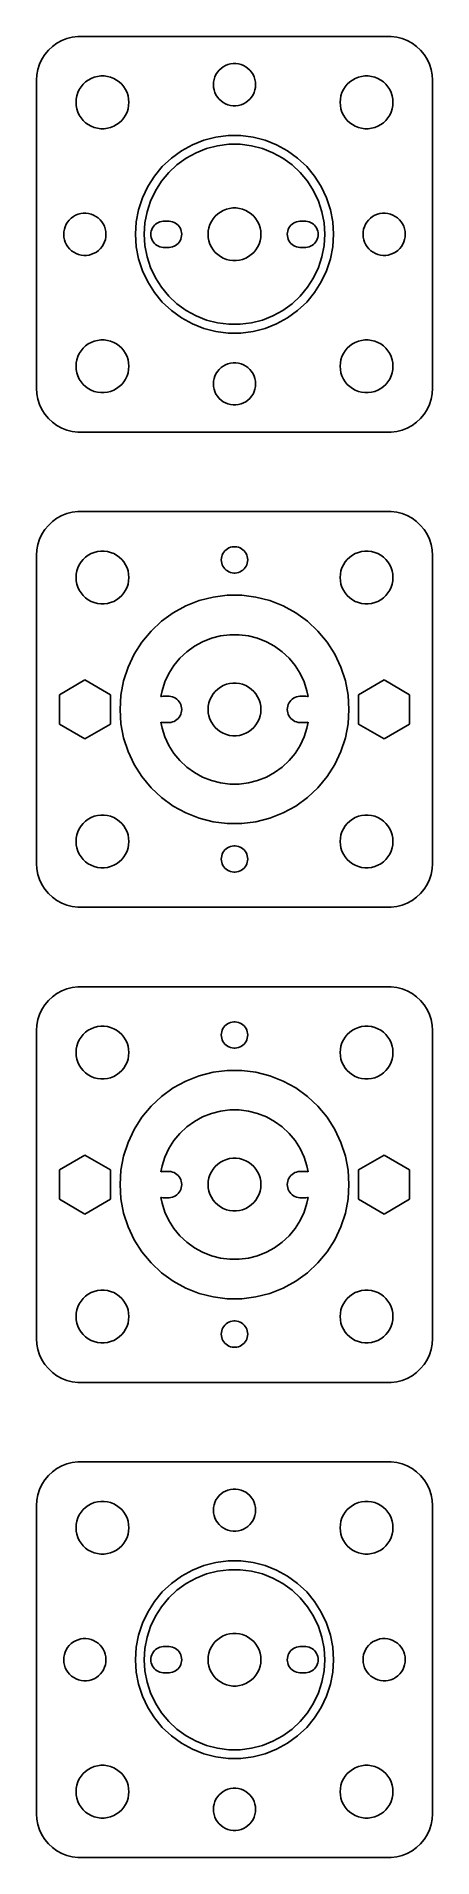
# Model space of a CAD drawing. Header units: metres. Extents: x -22 to 22, y -22 to 184.
import ezdxf

# ---------------------------------------------------------------- set-up
doc = ezdxf.new("R2010")
doc.units = ezdxf.units.M

msp = doc.modelspace()

# ---------------------------------------------------------------- linework, layer by layer
for p, q in [((-19.0451, 184.255), (-19.6289, 184.024)), ((-18.4369, 184.411), (-19.0451, 184.255)), ((-17.8139, 184.49), (-18.4369, 184.411)), ((17.8139, 184.49), (-17.8139, 184.49)), ((18.4369, 184.411), (17.8139, 184.49)), ((19.0451, 184.255), (18.4369, 184.411)), ((19.6289, 184.024), (19.0451, 184.255)), ((-21.5451, 182.439), (-21.8815, 181.909)), ((-21.1448, 182.923), (-21.5451, 182.439)), ((-20.6871, 183.353), (-21.1448, 182.923)), ((-20.1791, 183.722), (-20.6871, 183.353)), ((-19.6289, 184.024), (-20.1791, 183.722)), ((20.1791, 183.722), (19.6289, 184.024)), ((20.6871, 183.353), (20.1791, 183.722)), ((21.1448, 182.923), (20.6871, 183.353)), ((21.5451, 182.439), (21.1448, 182.923)), ((21.8815, 181.909), (21.5451, 182.439)), ((-22.4606, 180.127), (-22.5, 179.5)), ((-22.3429, 180.743), (-22.4606, 180.127)), ((-22.1489, 181.341), (-22.3429, 180.743)), ((-21.8815, 181.909), (-22.1489, 181.341)), ((-2.23146, 179.883), (-2.10313, 180.156)), ((-2.10313, 180.156), (-1.94164, 180.411)), ((-1.94164, 180.411), (-1.74951, 180.643)), ((-1.74951, 180.643), (-1.52982, 180.849)), ((-1.52982, 180.849), (-1.28598, 181.026)), ((-1.28598, 181.026), (-1.02187, 181.172)), ((-1.02187, 181.172), (-0.741638, 181.283)), ((-0.741638, 181.283), (-0.449707, 181.357)), ((-0.449707, 181.357), (-0.150696, 181.395)), ((-0.150696, 181.395), (0.150696, 181.395)), ((0.150696, 181.395), (0.449707, 181.357)), ((0.449707, 181.357), (0.741638, 181.283)), ((0.741638, 181.283), (1.02187, 181.172)), ((1.02187, 181.172), (1.28598, 181.026)), ((1.28598, 181.026), (1.52982, 180.849)), ((1.52982, 180.849), (1.74951, 180.643)), ((1.74951, 180.643), (1.94164, 180.411)), ((1.94164, 180.411), (2.10313, 180.156)), ((2.10313, 180.156), (2.23146, 179.883)), ((22.1489, 181.341), (21.8815, 181.909)), ((22.3429, 180.743), (22.1489, 181.341)), ((22.4606, 180.127), (22.3429, 180.743)), ((22.5, 179.5), (22.4606, 180.127)), ((-22.5, 179.5), (-22.5, 144.5)), ((-17.9057, 177.746), (-17.7893, 178.104)), ((-17.7893, 178.104), (-17.6289, 178.445)), ((-17.6289, 178.445), (-17.427, 178.763)), ((-17.427, 178.763), (-17.1869, 179.054)), ((-17.1869, 179.054), (-16.9123, 179.312)), ((-16.9123, 179.312), (-16.6075, 179.533)), ((-16.6075, 179.533), (-16.2773, 179.714)), ((-16.2773, 179.714), (-15.927, 179.853)), ((-15.927, 179.853), (-15.5621, 179.947)), ((-15.5621, 179.947), (-15.1884, 179.994)), ((-15.1884, 179.994), (-14.8116, 179.994)), ((-14.8116, 179.994), (-14.4379, 179.947)), ((-14.4379, 179.947), (-14.0729, 179.853)), ((-14.0729, 179.853), (-13.7227, 179.714)), ((-13.7227, 179.714), (-13.3925, 179.533)), ((-13.3925, 179.533), (-13.0877, 179.312)), ((-13.0877, 179.312), (-12.8131, 179.054)), ((-12.8131, 179.054), (-12.5729, 178.763)), ((-12.5729, 178.763), (-12.3711, 178.445)), ((-12.3711, 178.445), (-12.2107, 178.104)), ((-12.2107, 178.104), (-12.0942, 177.746)), ((-2.39999, 179), (-2.38107, 179.301)), ((-2.38107, 178.699), (-2.39999, 179)), ((-2.38107, 179.301), (-2.32458, 179.597)), ((-2.32458, 178.403), (-2.38107, 178.699)), ((-2.32458, 179.597), (-2.23146, 179.883)), ((-2.23146, 178.117), (-2.32458, 178.403)), ((-2.10313, 177.844), (-2.23146, 178.117)), ((2.23146, 178.117), (2.10313, 177.844)), ((2.23146, 179.883), (2.32458, 179.597)), ((2.32458, 178.403), (2.23146, 178.117)), ((2.32458, 179.597), (2.38107, 179.301)), ((2.38107, 178.699), (2.32458, 178.403)), ((2.38107, 179.301), (2.39999, 179)), ((2.39999, 179), (2.38107, 178.699)), ((12.0942, 177.746), (12.2107, 178.104)), ((12.2107, 178.104), (12.3711, 178.445)), ((12.3711, 178.445), (12.5729, 178.763)), ((12.5729, 178.763), (12.8131, 179.054)), ((12.8131, 179.054), (13.0877, 179.312)), ((13.0877, 179.312), (13.3925, 179.533)), ((13.3925, 179.533), (13.7227, 179.714)), ((13.7227, 179.714), (14.0729, 179.853)), ((14.0729, 179.853), (14.4379, 179.947)), ((14.4379, 179.947), (14.8116, 179.994)), ((14.8116, 179.994), (15.1884, 179.994)), ((15.1884, 179.994), (15.5621, 179.947)), ((15.5621, 179.947), (15.927, 179.853)), ((15.927, 179.853), (16.2773, 179.714)), ((16.2773, 179.714), (16.6075, 179.533)), ((16.6075, 179.533), (16.9123, 179.312)), ((16.9123, 179.312), (17.1869, 179.054)), ((17.1869, 179.054), (17.427, 178.763)), ((17.427, 178.763), (17.6289, 178.445)), ((17.6289, 178.445), (17.7893, 178.104)), ((17.7893, 178.104), (17.9057, 177.746)), ((22.5, 144.5), (22.5, 179.5)), ((-18, 177), (-17.9763, 177.376)), ((-17.9763, 176.624), (-18, 177)), ((-17.9763, 177.376), (-17.9057, 177.746)), ((-17.9057, 176.254), (-17.9763, 176.624)), ((-17.7893, 175.896), (-17.9057, 176.254)), ((-12.0942, 176.254), (-12.2107, 175.896)), ((-12.0942, 177.746), (-12.0237, 177.376)), ((-12.0237, 176.624), (-12.0942, 176.254)), ((-12.0237, 177.376), (-12, 177)), ((-12, 177), (-12.0237, 176.624)), ((-1.94164, 177.589), (-2.10313, 177.844)), ((-1.74951, 177.357), (-1.94164, 177.589)), ((-1.52982, 177.151), (-1.74951, 177.357)), ((-1.28598, 176.974), (-1.52982, 177.151)), ((-1.02187, 176.828), (-1.28598, 176.974)), ((-0.741638, 176.717), (-1.02187, 176.828)), ((-0.449707, 176.643), (-0.741638, 176.717)), ((-0.150696, 176.605), (-0.449707, 176.643)), ((0.150696, 176.605), (-0.150696, 176.605)), ((0.449707, 176.643), (0.150696, 176.605)), ((0.741638, 176.717), (0.449707, 176.643)), ((1.02187, 176.828), (0.741638, 176.717)), ((1.28598, 176.974), (1.02187, 176.828)), ((1.52982, 177.151), (1.28598, 176.974)), ((1.74951, 177.357), (1.52982, 177.151)), ((1.94164, 177.589), (1.74951, 177.357)), ((2.10313, 177.844), (1.94164, 177.589)), ((12, 177), (12.0237, 177.376)), ((12.0237, 176.624), (12, 177)), ((12.0237, 177.376), (12.0942, 177.746)), ((12.0942, 176.254), (12.0237, 176.624)), ((12.2107, 175.896), (12.0942, 176.254)), ((17.9057, 176.254), (17.7893, 175.896)), ((17.9057, 177.746), (17.9763, 177.376)), ((17.9763, 176.624), (17.9057, 176.254)), ((17.9763, 177.376), (18, 177)), ((18, 177), (17.9763, 176.624)), ((-17.6289, 175.555), (-17.7893, 175.896)), ((-17.427, 175.237), (-17.6289, 175.555)), ((-17.1869, 174.946), (-17.427, 175.237)), ((-16.9123, 174.688), (-17.1869, 174.946)), ((-16.6075, 174.467), (-16.9123, 174.688)), ((-16.2773, 174.286), (-16.6075, 174.467)), ((-15.927, 174.147), (-16.2773, 174.286)), ((-15.5621, 174.053), (-15.927, 174.147)), ((-15.1884, 174.006), (-15.5621, 174.053)), ((-14.8116, 174.006), (-15.1884, 174.006)), ((-14.4379, 174.053), (-14.8116, 174.006)), ((-14.0729, 174.147), (-14.4379, 174.053)), ((-13.7227, 174.286), (-14.0729, 174.147)), ((-13.3925, 174.467), (-13.7227, 174.286)), ((-13.0877, 174.688), (-13.3925, 174.467)), ((-12.8131, 174.946), (-13.0877, 174.688)), ((-12.5729, 175.237), (-12.8131, 174.946)), ((-12.3711, 175.555), (-12.5729, 175.237)), ((-12.2107, 175.896), (-12.3711, 175.555)), ((12.3711, 175.555), (12.2107, 175.896)), ((12.5729, 175.237), (12.3711, 175.555)), ((12.8131, 174.946), (12.5729, 175.237)), ((13.0877, 174.688), (12.8131, 174.946)), ((13.3925, 174.467), (13.0877, 174.688)), ((13.7227, 174.286), (13.3925, 174.467)), ((14.0729, 174.147), (13.7227, 174.286)), ((14.4379, 174.053), (14.0729, 174.147)), ((14.8116, 174.006), (14.4379, 174.053)), ((15.1884, 174.006), (14.8116, 174.006)), ((15.5621, 174.053), (15.1884, 174.006)), ((15.927, 174.147), (15.5621, 174.053)), ((16.2773, 174.286), (15.927, 174.147)), ((16.6075, 174.467), (16.2773, 174.286)), ((16.9123, 174.688), (16.6075, 174.467)), ((17.1869, 174.946), (16.9123, 174.688)), ((17.427, 175.237), (17.1869, 174.946)), ((17.6289, 175.555), (17.427, 175.237)), ((17.7893, 175.896), (17.6289, 175.555)), ((-6.02805, 171.499), (-4.79001, 172.179)), ((-4.79001, 172.179), (-3.47644, 172.699)), ((-3.47644, 172.699), (-2.10803, 173.051)), ((-1.92065, 172.068), (-3.16742, 171.748)), ((-2.10803, 173.051), (-0.70639, 173.228)), ((-0.6436, 172.23), (-1.92065, 172.068)), ((-0.70639, 173.228), (0.70639, 173.228)), ((0.6436, 172.23), (-0.6436, 172.23)), ((1.92065, 172.068), (0.6436, 172.23)), ((0.70639, 173.228), (2.10803, 173.051)), ((3.16742, 171.748), (1.92065, 172.068)), ((2.10803, 173.051), (3.47644, 172.699)), ((3.47644, 172.699), (4.79001, 172.179)), ((4.79001, 172.179), (6.02805, 171.499)), ((-8.20088, 169.701), (-7.17101, 170.668)), ((-6.53358, 169.898), (-7.47192, 169.017)), ((-7.17101, 170.668), (-6.02805, 171.499)), ((-5.49222, 170.654), (-6.53358, 169.898)), ((-4.36423, 171.274), (-5.49222, 170.654)), ((-3.16742, 171.748), (-4.36423, 171.274)), ((4.36423, 171.274), (3.16742, 171.748)), ((5.49222, 170.654), (4.36423, 171.274)), ((6.53358, 169.898), (5.49222, 170.654)), ((6.02805, 171.499), (7.17101, 170.668)), ((7.47192, 169.017), (6.53358, 169.898)), ((7.17101, 170.668), (8.20088, 169.701)), ((-9.85844, 167.42), (-9.10144, 168.613)), ((-9.10144, 168.613), (-8.20088, 169.701)), ((-8.29242, 168.025), (-8.98213, 166.938)), ((-7.47192, 169.017), (-8.29242, 168.025)), ((8.29242, 168.025), (7.47192, 169.017)), ((8.20088, 169.701), (9.10144, 168.613)), ((8.98213, 166.938), (8.29242, 168.025)), ((9.10144, 168.613), (9.85844, 167.42)), ((-10.8965, 164.798), (-10.46, 166.141)), ((-10.46, 166.141), (-9.85844, 167.42)), ((-9.5302, 165.773), (-9.92796, 164.549)), ((-8.98213, 166.938), (-9.5302, 165.773)), ((9.5302, 165.773), (8.98213, 166.938)), ((9.92796, 164.549), (9.5302, 165.773)), ((9.85844, 167.42), (10.46, 166.141)), ((10.46, 166.141), (10.8965, 164.798)), ((-18.9563, 163.39), (-18.7666, 163.624)), ((-18.7666, 163.624), (-18.5491, 163.833)), ((-18.5491, 163.833), (-18.3071, 164.013)), ((-18.3071, 164.013), (-18.0445, 164.161)), ((-18.0445, 164.161), (-17.7655, 164.275)), ((-17.7655, 164.275), (-17.4744, 164.353)), ((-17.4744, 164.353), (-17.1758, 164.394)), ((-17.1758, 164.394), (-16.8744, 164.397)), ((-16.8744, 164.397), (-16.575, 164.362)), ((-16.575, 164.362), (-16.2823, 164.29)), ((-16.2823, 164.29), (-16.0009, 164.182)), ((-16.0009, 164.182), (-15.7353, 164.04)), ((-15.7353, 164.04), (-15.4896, 163.865)), ((-15.4896, 163.865), (-15.2678, 163.661)), ((-15.2678, 163.661), (-15.0732, 163.431)), ((-11.1613, 163.41), (-10.8965, 164.798)), ((-9.92796, 164.549), (-10.1692, 163.285)), ((-2.62891, 163.445), (-2.42705, 163.763)), ((-2.42705, 163.763), (-2.1869, 164.054)), ((-2.1869, 164.054), (-1.91226, 164.312)), ((-1.91226, 164.312), (-1.60747, 164.533)), ((-1.60747, 164.533), (-1.27733, 164.714)), ((-1.27733, 164.714), (-0.927048, 164.853)), ((-0.927048, 164.853), (-0.562134, 164.947)), ((-0.562134, 164.947), (-0.18837, 164.994)), ((-0.18837, 164.994), (0.18837, 164.994)), ((0.18837, 164.994), (0.562134, 164.947)), ((0.562134, 164.947), (0.927048, 164.853)), ((0.927048, 164.853), (1.27733, 164.714)), ((1.27733, 164.714), (1.60747, 164.533)), ((1.60747, 164.533), (1.91226, 164.312)), ((1.91226, 164.312), (2.1869, 164.054)), ((2.1869, 164.054), (2.42705, 163.763)), ((2.42705, 163.763), (2.62891, 163.445)), ((10.1692, 163.285), (9.92796, 164.549)), ((10.8965, 164.798), (11.1613, 163.41)), ((15.0437, 163.39), (15.2334, 163.624)), ((15.2334, 163.624), (15.4509, 163.833)), ((15.4509, 163.833), (15.6929, 164.013)), ((15.6929, 164.013), (15.9554, 164.161)), ((15.9554, 164.161), (16.2345, 164.275)), ((16.2345, 164.275), (16.5256, 164.353)), ((16.5256, 164.353), (16.8242, 164.394)), ((16.8242, 164.394), (17.1256, 164.397)), ((17.1256, 164.397), (17.425, 164.362)), ((17.425, 164.362), (17.7177, 164.29)), ((17.7177, 164.29), (17.9991, 164.182)), ((17.9991, 164.182), (18.2647, 164.04)), ((18.2647, 164.04), (18.5104, 163.865)), ((18.5104, 163.865), (18.7322, 163.661)), ((18.7322, 163.661), (18.9268, 163.431)), ((-19.3999, 161.975), (-19.3841, 162.276)), ((-19.3778, 161.674), (-19.3999, 161.975)), ((-19.3841, 162.276), (-19.3307, 162.572)), ((-19.3182, 161.379), (-19.3778, 161.674)), ((-19.3307, 162.572), (-19.2406, 162.86)), ((-19.2406, 162.86), (-19.1151, 163.134)), ((-19.1151, 163.134), (-18.9563, 163.39)), ((-15.0732, 163.431), (-14.9091, 163.178)), ((-14.9091, 163.178), (-14.7779, 162.907)), ((-14.7779, 162.907), (-14.6818, 162.621)), ((-14.6818, 162.621), (-14.6222, 162.326)), ((-14.6159, 161.724), (-14.6693, 161.428)), ((-14.6222, 162.326), (-14.6001, 162.025)), ((-14.6001, 162.025), (-14.6159, 161.724)), ((-11.25, 162), (-11.1613, 163.41)), ((-11.1613, 160.59), (-11.25, 162)), ((-10.1692, 163.285), (-10.25, 162)), ((-10.25, 162), (-10.1692, 160.715)), ((-9.5, 162), (-9.48816, 162.188)), ((-9.48816, 161.812), (-9.5, 162)), ((-9.48816, 162.188), (-9.45287, 162.373)), ((-9.45287, 161.627), (-9.48816, 161.812)), ((-9.45287, 162.373), (-9.39465, 162.552)), ((-9.39465, 161.448), (-9.45287, 161.627)), ((-9.39465, 162.552), (-9.31445, 162.723)), ((-9.31445, 161.277), (-9.39465, 161.448)), ((-9.31445, 162.723), (-9.21352, 162.882)), ((-9.21352, 162.882), (-9.09344, 163.027)), ((-9.09344, 163.027), (-8.95613, 163.156)), ((-8.95613, 163.156), (-8.80373, 163.266)), ((-8.80373, 163.266), (-8.63866, 163.357)), ((-8.63866, 163.357), (-8.46352, 163.427)), ((-8.46352, 163.427), (-8.28107, 163.473)), ((-8.28107, 163.473), (-8.09418, 163.497)), ((-8.09418, 163.497), (-7.40581, 163.497)), ((-7.40581, 163.497), (-7.21892, 163.473)), ((-7.21892, 163.473), (-7.03647, 163.427)), ((-7.03647, 163.427), (-6.86133, 163.357)), ((-6.86133, 163.357), (-6.69626, 163.266)), ((-6.69626, 163.266), (-6.54385, 163.156)), ((-6.54385, 163.156), (-6.40654, 163.027)), ((-6.40654, 163.027), (-6.28647, 162.882)), ((-6.28647, 162.882), (-6.18553, 162.723)), ((-6.18553, 162.723), (-6.10533, 162.552)), ((-6.10533, 161.448), (-6.18553, 161.277)), ((-6.10533, 162.552), (-6.04712, 162.373)), ((-6.04712, 161.627), (-6.10533, 161.448)), ((-6.04712, 162.373), (-6.01183, 162.188)), ((-6.01183, 161.812), (-6.04712, 161.627)), ((-6.01183, 162.188), (-6, 162)), ((-6, 162), (-6.01183, 161.812)), ((-3, 162), (-2.97633, 162.376)), ((-2.97633, 161.624), (-3, 162)), ((-2.97633, 162.376), (-2.90575, 162.746)), ((-2.90575, 161.254), (-2.97633, 161.624)), ((-2.90575, 162.746), (-2.78932, 163.104)), ((-2.78932, 163.104), (-2.62891, 163.445)), ((2.62891, 163.445), (2.78932, 163.104)), ((2.78932, 163.104), (2.90575, 162.746)), ((2.90575, 162.746), (2.97633, 162.376)), ((2.97633, 161.624), (2.90575, 161.254)), ((2.97633, 162.376), (3, 162)), ((3, 162), (2.97633, 161.624)), ((6, 162), (6.01183, 162.188)), ((6.01183, 161.812), (6, 162)), ((6.01183, 162.188), (6.04712, 162.373)), ((6.04712, 161.627), (6.01183, 161.812)), ((6.04712, 162.373), (6.10533, 162.552)), ((6.10533, 161.448), (6.04712, 161.627)), ((6.10533, 162.552), (6.18553, 162.723)), ((6.18553, 161.277), (6.10533, 161.448)), ((6.18553, 162.723), (6.28647, 162.882)), ((6.28647, 162.882), (6.40654, 163.027)), ((6.40654, 163.027), (6.54385, 163.156)), ((6.54385, 163.156), (6.69626, 163.266)), ((6.69626, 163.266), (6.86133, 163.357)), ((6.86133, 163.357), (7.03647, 163.427)), ((7.03647, 163.427), (7.21892, 163.473)), ((7.21892, 163.473), (7.40581, 163.497)), ((7.40581, 163.497), (8.09418, 163.497)), ((8.09418, 163.497), (8.28107, 163.473)), ((8.28107, 163.473), (8.46352, 163.427)), ((8.46352, 163.427), (8.63866, 163.357)), ((8.63866, 163.357), (8.80373, 163.266)), ((8.80373, 163.266), (8.95613, 163.156)), ((8.95613, 163.156), (9.09344, 163.027)), ((9.09344, 163.027), (9.21352, 162.882)), ((9.21352, 162.882), (9.31445, 162.723)), ((9.31445, 162.723), (9.39465, 162.552)), ((9.39465, 161.448), (9.31445, 161.277)), ((9.39465, 162.552), (9.45287, 162.373)), ((9.45287, 161.627), (9.39465, 161.448)), ((9.45287, 162.373), (9.48816, 162.188)), ((9.48816, 161.812), (9.45287, 161.627)), ((9.48816, 162.188), (9.5, 162)), ((9.5, 162), (9.48816, 161.812)), ((10.25, 162), (10.1692, 163.285)), ((10.1692, 160.715), (10.25, 162)), ((11.1613, 163.41), (11.25, 162)), ((11.25, 162), (11.1613, 160.59)), ((14.6001, 161.975), (14.6159, 162.276)), ((14.6222, 161.674), (14.6001, 161.975)), ((14.6159, 162.276), (14.6693, 162.572)), ((14.6818, 161.379), (14.6222, 161.674)), ((14.6693, 162.572), (14.7594, 162.86)), ((14.7594, 162.86), (14.8849, 163.134)), ((14.8849, 163.134), (15.0437, 163.39)), ((18.9268, 163.431), (19.0909, 163.178)), ((19.0909, 163.178), (19.2221, 162.907)), ((19.2221, 162.907), (19.3182, 162.621)), ((19.3182, 162.621), (19.3778, 162.326)), ((19.3841, 161.724), (19.3307, 161.428)), ((19.3778, 162.326), (19.3999, 162.025)), ((19.3999, 162.025), (19.3841, 161.724)), ((-19.2221, 161.093), (-19.3182, 161.379)), ((-19.0909, 160.822), (-19.2221, 161.093)), ((-18.9268, 160.569), (-19.0909, 160.822)), ((-18.7322, 160.339), (-18.9268, 160.569)), ((-18.5104, 160.135), (-18.7322, 160.339)), ((-18.2647, 159.96), (-18.5104, 160.135)), ((-17.9991, 159.818), (-18.2647, 159.96)), ((-17.7177, 159.71), (-17.9991, 159.818)), ((-17.425, 159.638), (-17.7177, 159.71)), ((-17.1256, 159.603), (-17.425, 159.638)), ((-16.8242, 159.606), (-17.1256, 159.603)), ((-16.5256, 159.647), (-16.8242, 159.606)), ((-16.2345, 159.725), (-16.5256, 159.647)), ((-15.9554, 159.839), (-16.2345, 159.725)), ((-15.6929, 159.987), (-15.9554, 159.839)), ((-15.4509, 160.167), (-15.6929, 159.987)), ((-15.2334, 160.376), (-15.4509, 160.167)), ((-15.0437, 160.61), (-15.2334, 160.376)), ((-14.8849, 160.866), (-15.0437, 160.61)), ((-14.7594, 161.14), (-14.8849, 160.866)), ((-14.6693, 161.428), (-14.7594, 161.14)), ((-10.8965, 159.202), (-11.1613, 160.59)), ((-10.1692, 160.715), (-9.92796, 159.451)), ((-9.92796, 159.451), (-9.5302, 158.227)), ((-9.21352, 161.118), (-9.31445, 161.277)), ((-9.09344, 160.973), (-9.21352, 161.118)), ((-8.95613, 160.844), (-9.09344, 160.973)), ((-8.80373, 160.734), (-8.95613, 160.844)), ((-8.63866, 160.643), (-8.80373, 160.734)), ((-8.46352, 160.573), (-8.63866, 160.643)), ((-8.28107, 160.527), (-8.46352, 160.573)), ((-8.09418, 160.503), (-8.28107, 160.527)), ((-7.40581, 160.503), (-8.09418, 160.503)), ((-7.21892, 160.527), (-7.40581, 160.503)), ((-7.03647, 160.573), (-7.21892, 160.527)), ((-6.86133, 160.643), (-7.03647, 160.573)), ((-6.69626, 160.734), (-6.86133, 160.643)), ((-6.54385, 160.844), (-6.69626, 160.734)), ((-6.40654, 160.973), (-6.54385, 160.844)), ((-6.28647, 161.118), (-6.40654, 160.973)), ((-6.18553, 161.277), (-6.28647, 161.118)), ((-2.78932, 160.896), (-2.90575, 161.254)), ((-2.62891, 160.555), (-2.78932, 160.896)), ((-2.42705, 160.237), (-2.62891, 160.555)), ((-2.1869, 159.946), (-2.42705, 160.237)), ((-1.91226, 159.688), (-2.1869, 159.946)), ((-1.60747, 159.467), (-1.91226, 159.688)), ((-1.27733, 159.286), (-1.60747, 159.467)), ((1.60747, 159.467), (1.27733, 159.286)), ((1.91226, 159.688), (1.60747, 159.467)), ((2.1869, 159.946), (1.91226, 159.688)), ((2.42705, 160.237), (2.1869, 159.946)), ((2.62891, 160.555), (2.42705, 160.237)), ((2.78932, 160.896), (2.62891, 160.555)), ((2.90575, 161.254), (2.78932, 160.896)), ((6.28647, 161.118), (6.18553, 161.277)), ((6.40654, 160.973), (6.28647, 161.118)), ((6.54385, 160.844), (6.40654, 160.973)), ((6.69626, 160.734), (6.54385, 160.844)), ((6.86133, 160.643), (6.69626, 160.734)), ((7.03647, 160.573), (6.86133, 160.643)), ((7.21892, 160.527), (7.03647, 160.573)), ((7.40581, 160.503), (7.21892, 160.527)), ((8.09418, 160.503), (7.40581, 160.503)), ((8.28107, 160.527), (8.09418, 160.503)), ((8.46352, 160.573), (8.28107, 160.527)), ((8.63866, 160.643), (8.46352, 160.573)), ((8.80373, 160.734), (8.63866, 160.643)), ((8.95613, 160.844), (8.80373, 160.734)), ((9.09344, 160.973), (8.95613, 160.844)), ((9.21352, 161.118), (9.09344, 160.973)), ((9.31445, 161.277), (9.21352, 161.118)), ((9.5302, 158.227), (9.92796, 159.451)), ((9.92796, 159.451), (10.1692, 160.715)), ((11.1613, 160.59), (10.8965, 159.202)), ((14.7779, 161.093), (14.6818, 161.379)), ((14.9091, 160.822), (14.7779, 161.093)), ((15.0732, 160.569), (14.9091, 160.822)), ((15.2678, 160.339), (15.0732, 160.569)), ((15.4896, 160.135), (15.2678, 160.339)), ((15.7353, 159.96), (15.4896, 160.135)), ((16.0009, 159.818), (15.7353, 159.96)), ((16.2823, 159.71), (16.0009, 159.818)), ((16.575, 159.638), (16.2823, 159.71)), ((16.8744, 159.603), (16.575, 159.638)), ((17.1758, 159.606), (16.8744, 159.603)), ((17.4744, 159.647), (17.1758, 159.606)), ((17.7655, 159.725), (17.4744, 159.647)), ((18.0445, 159.839), (17.7655, 159.725)), ((18.3071, 159.987), (18.0445, 159.839)), ((18.5491, 160.167), (18.3071, 159.987)), ((18.7666, 160.376), (18.5491, 160.167)), ((18.9563, 160.61), (18.7666, 160.376)), ((19.1151, 160.866), (18.9563, 160.61)), ((19.2406, 161.14), (19.1151, 160.866)), ((19.3307, 161.428), (19.2406, 161.14)), ((-10.46, 157.859), (-10.8965, 159.202)), ((-9.85844, 156.58), (-10.46, 157.859)), ((-9.5302, 158.227), (-8.98213, 157.062)), ((-0.927048, 159.147), (-1.27733, 159.286)), ((-0.562134, 159.053), (-0.927048, 159.147)), ((-0.18837, 159.006), (-0.562134, 159.053)), ((0.18837, 159.006), (-0.18837, 159.006)), ((0.562134, 159.053), (0.18837, 159.006)), ((0.927048, 159.147), (0.562134, 159.053)), ((1.27733, 159.286), (0.927048, 159.147)), ((8.98213, 157.062), (9.5302, 158.227)), ((10.46, 157.859), (9.85844, 156.58)), ((10.8965, 159.202), (10.46, 157.859)), ((-9.10144, 155.387), (-9.85844, 156.58)), ((-8.20088, 154.299), (-9.10144, 155.387)), ((-8.98213, 157.062), (-8.29242, 155.975)), ((-8.29242, 155.975), (-7.47192, 154.983)), ((7.47192, 154.983), (8.29242, 155.975)), ((9.10144, 155.387), (8.20088, 154.299)), ((8.29242, 155.975), (8.98213, 157.062)), ((9.85844, 156.58), (9.10144, 155.387)), ((-7.17101, 153.332), (-8.20088, 154.299)), ((-7.47192, 154.983), (-6.53358, 154.102)), ((-6.02805, 152.501), (-7.17101, 153.332)), ((-6.53358, 154.102), (-5.49222, 153.346)), ((-5.49222, 153.346), (-4.36423, 152.726)), ((4.36423, 152.726), (5.49222, 153.346)), ((5.49222, 153.346), (6.53358, 154.102)), ((7.17101, 153.332), (6.02805, 152.501)), ((6.53358, 154.102), (7.47192, 154.983)), ((8.20088, 154.299), (7.17101, 153.332)), ((-4.79001, 151.821), (-6.02805, 152.501)), ((-3.47644, 151.301), (-4.79001, 151.821)), ((-4.36423, 152.726), (-3.16742, 152.252)), ((-2.10803, 150.949), (-3.47644, 151.301)), ((-3.16742, 152.252), (-1.92065, 151.932)), ((-1.92065, 151.932), (-0.6436, 151.77)), ((-0.6436, 151.77), (0.6436, 151.77)), ((0.6436, 151.77), (1.92065, 151.932)), ((1.92065, 151.932), (3.16742, 152.252)), ((3.47644, 151.301), (2.10803, 150.949)), ((3.16742, 152.252), (4.36423, 152.726)), ((4.79001, 151.821), (3.47644, 151.301)), ((6.02805, 152.501), (4.79001, 151.821)), ((-17.427, 148.763), (-17.1869, 149.054)), ((-17.1869, 149.054), (-16.9123, 149.312)), ((-16.9123, 149.312), (-16.6075, 149.533)), ((-16.6075, 149.533), (-16.2773, 149.714)), ((-16.2773, 149.714), (-15.927, 149.853)), ((-15.927, 149.853), (-15.5621, 149.947)), ((-15.5621, 149.947), (-15.1884, 149.994)), ((-15.1884, 149.994), (-14.8116, 149.994)), ((-14.8116, 149.994), (-14.4379, 149.947)), ((-14.4379, 149.947), (-14.0729, 149.853)), ((-14.0729, 149.853), (-13.7227, 149.714)), ((-13.7227, 149.714), (-13.3925, 149.533)), ((-13.3925, 149.533), (-13.0877, 149.312)), ((-13.0877, 149.312), (-12.8131, 149.054)), ((-12.8131, 149.054), (-12.5729, 148.763)), ((-0.70639, 150.772), (-2.10803, 150.949)), ((0.70639, 150.772), (-0.70639, 150.772)), ((2.10803, 150.949), (0.70639, 150.772)), ((12.5729, 148.763), (12.8131, 149.054)), ((12.8131, 149.054), (13.0877, 149.312)), ((13.0877, 149.312), (13.3925, 149.533)), ((13.3925, 149.533), (13.7227, 149.714)), ((13.7227, 149.714), (14.0729, 149.853)), ((14.0729, 149.853), (14.4379, 149.947)), ((14.4379, 149.947), (14.8116, 149.994)), ((14.8116, 149.994), (15.1884, 149.994)), ((15.1884, 149.994), (15.5621, 149.947)), ((15.5621, 149.947), (15.927, 149.853)), ((15.927, 149.853), (16.2773, 149.714)), ((16.2773, 149.714), (16.6075, 149.533)), ((16.6075, 149.533), (16.9123, 149.312)), ((16.9123, 149.312), (17.1869, 149.054)), ((17.1869, 149.054), (17.427, 148.763)), ((-18, 147), (-17.9763, 147.376)), ((-17.9763, 146.624), (-18, 147)), ((-17.9763, 147.376), (-17.9057, 147.746)), ((-17.9057, 147.746), (-17.7893, 148.104)), ((-17.7893, 148.104), (-17.6289, 148.445)), ((-17.6289, 148.445), (-17.427, 148.763)), ((-12.5729, 148.763), (-12.3711, 148.445)), ((-12.3711, 148.445), (-12.2107, 148.104)), ((-12.2107, 148.104), (-12.0942, 147.746)), ((-12.0942, 147.746), (-12.0237, 147.376)), ((-12.0237, 147.376), (-12, 147)), ((-12, 147), (-12.0237, 146.624)), ((-1.52982, 146.849), (-1.28598, 147.026)), ((-1.28598, 147.026), (-1.02187, 147.172)), ((-1.02187, 147.172), (-0.741638, 147.283)), ((-0.741638, 147.283), (-0.449707, 147.357)), ((-0.449707, 147.357), (-0.150696, 147.395)), ((-0.150696, 147.395), (0.150696, 147.395)), ((0.150696, 147.395), (0.449707, 147.357)), ((0.449707, 147.357), (0.741638, 147.283)), ((0.741638, 147.283), (1.02187, 147.172)), ((1.02187, 147.172), (1.28598, 147.026)), ((1.28598, 147.026), (1.52982, 146.849)), ((12, 147), (12.0237, 147.376)), ((12.0237, 146.624), (12, 147)), ((12.0237, 147.376), (12.0942, 147.746)), ((12.0942, 147.746), (12.2107, 148.104)), ((12.2107, 148.104), (12.3711, 148.445)), ((12.3711, 148.445), (12.5729, 148.763)), ((17.427, 148.763), (17.6289, 148.445)), ((17.6289, 148.445), (17.7893, 148.104)), ((17.7893, 148.104), (17.9057, 147.746)), ((17.9057, 147.746), (17.9763, 147.376)), ((17.9763, 147.376), (18, 147)), ((18, 147), (17.9763, 146.624)), ((-17.9057, 146.254), (-17.9763, 146.624)), ((-17.7893, 145.896), (-17.9057, 146.254)), ((-17.6289, 145.555), (-17.7893, 145.896)), ((-17.427, 145.237), (-17.6289, 145.555)), ((-17.1869, 144.946), (-17.427, 145.237)), ((-16.9123, 144.688), (-17.1869, 144.946)), ((-12.8131, 144.946), (-13.0877, 144.688)), ((-12.5729, 145.237), (-12.8131, 144.946)), ((-12.3711, 145.555), (-12.5729, 145.237)), ((-12.2107, 145.896), (-12.3711, 145.555)), ((-12.0942, 146.254), (-12.2107, 145.896)), ((-12.0237, 146.624), (-12.0942, 146.254)), ((-2.39999, 145), (-2.38107, 145.301)), ((-2.38107, 144.699), (-2.39999, 145)), ((-2.38107, 145.301), (-2.32458, 145.597)), ((-2.32458, 145.597), (-2.23146, 145.883)), ((-2.23146, 145.883), (-2.10313, 146.156)), ((-2.10313, 146.156), (-1.94164, 146.411)), ((-1.94164, 146.411), (-1.74951, 146.643)), ((-1.74951, 146.643), (-1.52982, 146.849)), ((1.52982, 146.849), (1.74951, 146.643)), ((1.74951, 146.643), (1.94164, 146.411)), ((1.94164, 146.411), (2.10313, 146.156)), ((2.10313, 146.156), (2.23146, 145.883)), ((2.23146, 145.883), (2.32458, 145.597)), ((2.32458, 145.597), (2.38107, 145.301)), ((2.38107, 145.301), (2.39999, 145)), ((2.39999, 145), (2.38107, 144.699)), ((12.0942, 146.254), (12.0237, 146.624)), ((12.2107, 145.896), (12.0942, 146.254)), ((12.3711, 145.555), (12.2107, 145.896)), ((12.5729, 145.237), (12.3711, 145.555)), ((12.8131, 144.946), (12.5729, 145.237)), ((13.0877, 144.688), (12.8131, 144.946)), ((17.1869, 144.946), (16.9123, 144.688)), ((17.427, 145.237), (17.1869, 144.946)), ((17.6289, 145.555), (17.427, 145.237)), ((17.7893, 145.896), (17.6289, 145.555)), ((17.9057, 146.254), (17.7893, 145.896)), ((17.9763, 146.624), (17.9057, 146.254)), ((-22.5, 144.5), (-22.4606, 143.873)), ((-22.4606, 143.873), (-22.3429, 143.257)), ((-22.3429, 143.257), (-22.1489, 142.659)), ((-16.6075, 144.467), (-16.9123, 144.688)), ((-16.2773, 144.286), (-16.6075, 144.467)), ((-15.927, 144.147), (-16.2773, 144.286)), ((-15.5621, 144.053), (-15.927, 144.147)), ((-15.1884, 144.006), (-15.5621, 144.053)), ((-14.8116, 144.006), (-15.1884, 144.006)), ((-14.4379, 144.053), (-14.8116, 144.006)), ((-14.0729, 144.147), (-14.4379, 144.053)), ((-13.7227, 144.286), (-14.0729, 144.147)), ((-13.3925, 144.467), (-13.7227, 144.286)), ((-13.0877, 144.688), (-13.3925, 144.467)), ((-2.32458, 144.403), (-2.38107, 144.699)), ((-2.23146, 144.117), (-2.32458, 144.403)), ((-2.10313, 143.844), (-2.23146, 144.117)), ((-1.94164, 143.589), (-2.10313, 143.844)), ((-1.74951, 143.357), (-1.94164, 143.589)), ((-1.52982, 143.151), (-1.74951, 143.357)), ((-1.28598, 142.974), (-1.52982, 143.151)), ((-1.02187, 142.828), (-1.28598, 142.974)), ((-0.741638, 142.717), (-1.02187, 142.828)), ((1.02187, 142.828), (0.741638, 142.717)), ((1.28598, 142.974), (1.02187, 142.828)), ((1.52982, 143.151), (1.28598, 142.974)), ((1.74951, 143.357), (1.52982, 143.151)), ((1.94164, 143.589), (1.74951, 143.357)), ((2.10313, 143.844), (1.94164, 143.589)), ((2.23146, 144.117), (2.10313, 143.844)), ((2.32458, 144.403), (2.23146, 144.117)), ((2.38107, 144.699), (2.32458, 144.403)), ((13.3925, 144.467), (13.0877, 144.688)), ((13.7227, 144.286), (13.3925, 144.467)), ((14.0729, 144.147), (13.7227, 144.286)), ((14.4379, 144.053), (14.0729, 144.147)), ((14.8116, 144.006), (14.4379, 144.053)), ((15.1884, 144.006), (14.8116, 144.006)), ((15.5621, 144.053), (15.1884, 144.006)), ((15.927, 144.147), (15.5621, 144.053)), ((16.2773, 144.286), (15.927, 144.147)), ((16.6075, 144.467), (16.2773, 144.286)), ((16.9123, 144.688), (16.6075, 144.467)), ((22.1489, 142.659), (22.3429, 143.257)), ((22.3429, 143.257), (22.4606, 143.873)), ((22.4606, 143.873), (22.5, 144.5)), ((-22.1489, 142.659), (-21.8815, 142.091)), ((-21.8815, 142.091), (-21.5451, 141.561)), ((-21.5451, 141.561), (-21.1448, 141.077)), ((-21.1448, 141.077), (-20.6871, 140.647)), ((-0.449707, 142.643), (-0.741638, 142.717)), ((-0.150696, 142.605), (-0.449707, 142.643)), ((0.150696, 142.605), (-0.150696, 142.605)), ((0.449707, 142.643), (0.150696, 142.605)), ((0.741638, 142.717), (0.449707, 142.643)), ((20.6871, 140.647), (21.1448, 141.077)), ((21.1448, 141.077), (21.5451, 141.561)), ((21.5451, 141.561), (21.8815, 142.091)), ((21.8815, 142.091), (22.1489, 142.659)), ((-20.6871, 140.647), (-20.1791, 140.278)), ((-20.1791, 140.278), (-19.6289, 139.976)), ((-19.6289, 139.976), (-19.0451, 139.745)), ((-19.0451, 139.745), (-18.4369, 139.589)), ((-18.4369, 139.589), (-17.8139, 139.51)), ((-17.8139, 139.51), (17.8139, 139.51)), ((17.8139, 139.51), (18.4369, 139.589)), ((18.4369, 139.589), (19.0451, 139.745)), ((19.0451, 139.745), (19.6289, 139.976)), ((19.6289, 139.976), (20.1791, 140.278)), ((20.1791, 140.278), (20.6871, 140.647)), ((-18.4369, 130.411), (-19.0451, 130.255)), ((-17.8139, 130.49), (-18.4369, 130.411)), ((17.8139, 130.49), (-17.8139, 130.49)), ((18.4369, 130.411), (17.8139, 130.49)), ((19.0451, 130.255), (18.4369, 130.411)), ((-21.5451, 128.439), (-21.8815, 127.909)), ((-21.1448, 128.923), (-21.5451, 128.439)), ((-20.6871, 129.353), (-21.1448, 128.923)), ((-20.1791, 129.722), (-20.6871, 129.353)), ((-19.6289, 130.024), (-20.1791, 129.722)), ((-19.0451, 130.255), (-19.6289, 130.024)), ((19.6289, 130.024), (19.0451, 130.255)), ((20.1791, 129.722), (19.6289, 130.024)), ((20.6871, 129.353), (20.1791, 129.722)), ((21.1448, 128.923), (20.6871, 129.353)), ((21.5451, 128.439), (21.1448, 128.923)), ((21.8815, 127.909), (21.5451, 128.439)), ((-22.3429, 126.743), (-22.4606, 126.127)), ((-22.1489, 127.341), (-22.3429, 126.743)), ((-21.8815, 127.909), (-22.1489, 127.341)), ((-0.956131, 126.156), (-0.803726, 126.266)), ((-0.803726, 126.266), (-0.638657, 126.357)), ((-0.638657, 126.357), (-0.463516, 126.427)), ((-0.463516, 126.427), (-0.281067, 126.473)), ((-0.281067, 126.473), (-0.094177, 126.497)), ((-0.094177, 126.497), (0.094177, 126.497)), ((0.094177, 126.497), (0.281067, 126.473)), ((0.281067, 126.473), (0.463516, 126.427)), ((0.463516, 126.427), (0.638657, 126.357)), ((0.638657, 126.357), (0.803726, 126.266)), ((0.803726, 126.266), (0.956131, 126.156)), ((22.1489, 127.341), (21.8815, 127.909)), ((22.3429, 126.743), (22.1489, 127.341)), ((22.4606, 126.127), (22.3429, 126.743)), ((-22.4606, 126.127), (-22.5, 125.5)), ((-22.5, 125.5), (-22.5, 90.5)), ((-17.7893, 124.104), (-17.6289, 124.445)), ((-17.6289, 124.445), (-17.427, 124.763)), ((-17.427, 124.763), (-17.1869, 125.054)), ((-17.1869, 125.054), (-16.9123, 125.312)), ((-16.9123, 125.312), (-16.6075, 125.533)), ((-16.6075, 125.533), (-16.2773, 125.714)), ((-16.2773, 125.714), (-15.927, 125.853)), ((-15.927, 125.853), (-15.5621, 125.947)), ((-15.5621, 125.947), (-15.1884, 125.994)), ((-15.1884, 125.994), (-14.8116, 125.994)), ((-14.8116, 125.994), (-14.4379, 125.947)), ((-14.4379, 125.947), (-14.0729, 125.853)), ((-14.0729, 125.853), (-13.7227, 125.714)), ((-13.7227, 125.714), (-13.3925, 125.533)), ((-13.3925, 125.533), (-13.0877, 125.312)), ((-13.0877, 125.312), (-12.8131, 125.054)), ((-12.8131, 125.054), (-12.5729, 124.763)), ((-12.5729, 124.763), (-12.3711, 124.445)), ((-12.3711, 124.445), (-12.2107, 124.104)), ((-1.5, 125), (-1.48816, 125.188)), ((-1.48816, 124.812), (-1.5, 125)), ((-1.48816, 125.188), (-1.45287, 125.373)), ((-1.45287, 124.627), (-1.48816, 124.812)), ((-1.45287, 125.373), (-1.39465, 125.552)), ((-1.39465, 124.448), (-1.45287, 124.627)), ((-1.39465, 125.552), (-1.31445, 125.723)), ((-1.31445, 124.277), (-1.39465, 124.448)), ((-1.31445, 125.723), (-1.21352, 125.882)), ((-1.21352, 124.118), (-1.31445, 124.277)), ((-1.21352, 125.882), (-1.09344, 126.027)), ((-1.09344, 126.027), (-0.956131, 126.156)), ((0.956131, 126.156), (1.09344, 126.027)), ((1.09344, 126.027), (1.21352, 125.882)), ((1.21352, 125.882), (1.31445, 125.723)), ((1.31445, 124.277), (1.21352, 124.118)), ((1.31445, 125.723), (1.39465, 125.552)), ((1.39465, 124.448), (1.31445, 124.277)), ((1.39465, 125.552), (1.45287, 125.373)), ((1.45287, 124.627), (1.39465, 124.448)), ((1.45287, 125.373), (1.48816, 125.188)), ((1.48816, 124.812), (1.45287, 124.627)), ((1.48816, 125.188), (1.5, 125)), ((1.5, 125), (1.48816, 124.812)), ((12.2107, 124.104), (12.3711, 124.445)), ((12.3711, 124.445), (12.5729, 124.763)), ((12.5729, 124.763), (12.8131, 125.054)), ((12.8131, 125.054), (13.0877, 125.312)), ((13.0877, 125.312), (13.3925, 125.533)), ((13.3925, 125.533), (13.7227, 125.714)), ((13.7227, 125.714), (14.0729, 125.853)), ((14.0729, 125.853), (14.4379, 125.947)), ((14.4379, 125.947), (14.8116, 125.994)), ((14.8116, 125.994), (15.1884, 125.994)), ((15.1884, 125.994), (15.5621, 125.947)), ((15.5621, 125.947), (15.927, 125.853)), ((15.927, 125.853), (16.2773, 125.714)), ((16.2773, 125.714), (16.6075, 125.533)), ((16.6075, 125.533), (16.9123, 125.312)), ((16.9123, 125.312), (17.1869, 125.054)), ((17.1869, 125.054), (17.427, 124.763)), ((17.427, 124.763), (17.6289, 124.445)), ((17.6289, 124.445), (17.7893, 124.104)), ((22.5, 125.5), (22.4606, 126.127)), ((22.5, 90.5), (22.5, 125.5)), ((-18, 123), (-17.9763, 123.376)), ((-17.9763, 122.624), (-18, 123)), ((-17.9763, 123.376), (-17.9057, 123.746)), ((-17.9057, 122.254), (-17.9763, 122.624)), ((-17.9057, 123.746), (-17.7893, 124.104)), ((-17.7893, 121.896), (-17.9057, 122.254)), ((-12.2107, 124.104), (-12.0942, 123.746)), ((-12.0942, 122.254), (-12.2107, 121.896)), ((-12.0942, 123.746), (-12.0237, 123.376)), ((-12.0237, 122.624), (-12.0942, 122.254)), ((-12.0237, 123.376), (-12, 123)), ((-12, 123), (-12.0237, 122.624)), ((-1.09344, 123.973), (-1.21352, 124.118)), ((-0.956131, 123.844), (-1.09344, 123.973)), ((-0.803726, 123.734), (-0.956131, 123.844)), ((-0.638657, 123.643), (-0.803726, 123.734)), ((-0.463516, 123.573), (-0.638657, 123.643)), ((-0.281067, 123.527), (-0.463516, 123.573)), ((-0.094177, 123.503), (-0.281067, 123.527)), ((0.094177, 123.503), (-0.094177, 123.503)), ((0.281067, 123.527), (0.094177, 123.503)), ((0.463516, 123.573), (0.281067, 123.527)), ((0.638657, 123.643), (0.463516, 123.573)), ((0.803726, 123.734), (0.638657, 123.643)), ((0.956131, 123.844), (0.803726, 123.734)), ((1.09344, 123.973), (0.956131, 123.844)), ((1.21352, 124.118), (1.09344, 123.973)), ((12, 123), (12.0237, 123.376)), ((12.0237, 122.624), (12, 123)), ((12.0237, 123.376), (12.0942, 123.746)), ((12.0942, 122.254), (12.0237, 122.624)), ((12.0942, 123.746), (12.2107, 124.104)), ((12.2107, 121.896), (12.0942, 122.254)), ((17.7893, 124.104), (17.9057, 123.746)), ((17.9057, 122.254), (17.7893, 121.896)), ((17.9057, 123.746), (17.9763, 123.376)), ((17.9763, 122.624), (17.9057, 122.254)), ((17.9763, 123.376), (18, 123)), ((18, 123), (17.9763, 122.624)), ((-17.6289, 121.555), (-17.7893, 121.896)), ((-17.427, 121.237), (-17.6289, 121.555)), ((-17.1869, 120.946), (-17.427, 121.237)), ((-16.9123, 120.688), (-17.1869, 120.946)), ((-16.6075, 120.467), (-16.9123, 120.688)), ((-16.2773, 120.286), (-16.6075, 120.467)), ((-15.927, 120.147), (-16.2773, 120.286)), ((-15.5621, 120.053), (-15.927, 120.147)), ((-15.1884, 120.006), (-15.5621, 120.053)), ((-14.4379, 120.053), (-14.8116, 120.006)), ((-14.0729, 120.147), (-14.4379, 120.053)), ((-13.7227, 120.286), (-14.0729, 120.147)), ((-13.3925, 120.467), (-13.7227, 120.286)), ((-13.0877, 120.688), (-13.3925, 120.467)), ((-12.8131, 120.946), (-13.0877, 120.688)), ((-12.5729, 121.237), (-12.8131, 120.946)), ((-12.3711, 121.555), (-12.5729, 121.237)), ((-12.2107, 121.896), (-12.3711, 121.555)), ((-5.53513, 119.763), (-4.01721, 120.364)), ((-4.01721, 120.364), (-2.43594, 120.77)), ((-2.43594, 120.77), (-0.816269, 120.974)), ((-0.816269, 120.974), (0.816269, 120.974)), ((0.816269, 120.974), (2.43594, 120.77)), ((2.43594, 120.77), (4.01721, 120.364)), ((4.01721, 120.364), (5.53513, 119.763)), ((12.3711, 121.555), (12.2107, 121.896)), ((12.5729, 121.237), (12.3711, 121.555)), ((12.8131, 120.946), (12.5729, 121.237)), ((13.0877, 120.688), (12.8131, 120.946)), ((13.3925, 120.467), (13.0877, 120.688)), ((13.7227, 120.286), (13.3925, 120.467)), ((14.0729, 120.147), (13.7227, 120.286)), ((14.4379, 120.053), (14.0729, 120.147)), ((14.8116, 120.006), (14.4379, 120.053)), ((15.5621, 120.053), (15.1884, 120.006)), ((15.927, 120.147), (15.5621, 120.053)), ((16.2773, 120.286), (15.927, 120.147)), ((16.6075, 120.467), (16.2773, 120.286)), ((16.9123, 120.688), (16.6075, 120.467)), ((17.1869, 120.946), (16.9123, 120.688)), ((17.427, 121.237), (17.1869, 120.946)), ((17.6289, 121.555), (17.427, 121.237)), ((17.7893, 121.896), (17.6289, 121.555)), ((-14.8116, 120.006), (-15.1884, 120.006)), ((-9.47658, 116.899), (-8.2865, 118.017)), ((-8.2865, 118.017), (-6.96574, 118.976)), ((-6.96574, 118.976), (-5.53513, 119.763)), ((5.53513, 119.763), (6.96574, 118.976)), ((6.96574, 118.976), (8.2865, 118.017)), ((8.2865, 118.017), (9.47658, 116.899)), ((15.1884, 120.006), (14.8116, 120.006)), ((-10.5172, 115.641), (-9.47658, 116.899)), ((-2.62663, 116.084), (-3.61911, 115.691)), ((-1.59273, 116.349), (-2.62663, 116.084)), ((-0.533707, 116.483), (-1.59273, 116.349)), ((0.533707, 116.483), (-0.533707, 116.483)), ((1.59273, 116.349), (0.533707, 116.483)), ((2.62663, 116.084), (1.59273, 116.349)), ((3.61911, 115.691), (2.62663, 116.084)), ((9.47658, 116.899), (10.5172, 115.641)), ((-12.0871, 112.786), (-11.392, 114.263)), ((-11.392, 114.263), (-10.5172, 115.641)), ((-5.41809, 114.549), (-6.19623, 113.819)), ((-4.55452, 115.177), (-5.41809, 114.549)), ((-3.61911, 115.691), (-4.55452, 115.177)), ((4.55452, 115.177), (3.61911, 115.691)), ((5.41809, 114.549), (4.55452, 115.177)), ((6.19623, 113.819), (5.41809, 114.549)), ((10.5172, 115.641), (11.392, 114.263)), ((11.392, 114.263), (12.0871, 112.786)), ((-12.5916, 111.233), (-12.0871, 112.786)), ((-7.44859, 112.095), (-7.90309, 111.129)), ((-6.87663, 112.996), (-7.44859, 112.095)), ((-6.19623, 113.819), (-6.87663, 112.996)), ((6.87663, 112.996), (6.19623, 113.819)), ((7.44859, 112.095), (6.87663, 112.996)), ((7.90309, 111.129), (7.44859, 112.095)), ((12.0871, 112.786), (12.5916, 111.233)), ((-19.8982, 109.673), (-17, 111.347)), ((-17, 111.347), (-14.1018, 109.673)), ((-12.8975, 109.629), (-12.5916, 111.233)), ((-8.23296, 110.114), (-8.35893, 109.453)), ((-7.90309, 111.129), (-8.23296, 110.114)), ((-2.62891, 109.445), (-2.42705, 109.763)), ((-2.42705, 109.763), (-2.1869, 110.054)), ((-2.1869, 110.054), (-1.91226, 110.312)), ((-1.91226, 110.312), (-1.60747, 110.533)), ((-1.60747, 110.533), (-1.27733, 110.714)), ((-1.27733, 110.714), (-0.927048, 110.853)), ((-0.927048, 110.853), (-0.562134, 110.947)), ((-0.562134, 110.947), (-0.18837, 110.994)), ((-0.18837, 110.994), (0.18837, 110.994)), ((0.18837, 110.994), (0.562134, 110.947)), ((0.562134, 110.947), (0.927048, 110.853)), ((0.927048, 110.853), (1.27733, 110.714)), ((1.27733, 110.714), (1.60747, 110.533)), ((1.60747, 110.533), (1.91226, 110.312)), ((1.91226, 110.312), (2.1869, 110.054)), ((2.1869, 110.054), (2.42705, 109.763)), ((2.42705, 109.763), (2.62891, 109.445)), ((8.23296, 110.114), (7.90309, 111.129)), ((8.35893, 109.453), (8.23296, 110.114)), ((12.5916, 111.233), (12.8975, 109.629)), ((14.1018, 109.673), (17, 111.347)), ((17, 111.347), (19.8982, 109.673)), ((-19.8982, 106.327), (-19.8982, 109.673)), ((-14.1018, 109.673), (-14.1018, 106.327)), ((-13, 108), (-12.8975, 109.629)), ((-12.8975, 106.371), (-13, 108)), ((-8.35893, 109.453), (-8.28107, 109.473)), ((-8.28107, 109.473), (-8.09418, 109.497)), ((-8.09418, 109.497), (-7.40581, 109.497)), ((-7.40581, 109.497), (-7.21892, 109.473)), ((-7.21892, 109.473), (-7.03647, 109.427)), ((-7.03647, 109.427), (-6.86133, 109.357)), ((-6.86133, 109.357), (-6.69626, 109.266)), ((-6.69626, 109.266), (-6.54385, 109.156)), ((-6.54385, 109.156), (-6.40654, 109.027)), ((-6.40654, 109.027), (-6.28647, 108.882)), ((-6.28647, 108.882), (-6.18553, 108.723)), ((-6.18553, 108.723), (-6.10533, 108.552)), ((-6.10533, 108.552), (-6.04712, 108.373)), ((-6.04712, 108.373), (-6.01183, 108.188)), ((-6.01183, 107.812), (-6.04712, 107.627)), ((-6.01183, 108.188), (-6, 108)), ((-6, 108), (-6.01183, 107.812)), ((-3, 108), (-2.97633, 108.376)), ((-2.97633, 107.624), (-3, 108)), ((-2.97633, 108.376), (-2.90575, 108.746)), ((-2.90575, 108.746), (-2.78932, 109.104)), ((-2.78932, 109.104), (-2.62891, 109.445)), ((2.62891, 109.445), (2.78932, 109.104)), ((2.78932, 109.104), (2.90575, 108.746)), ((2.90575, 108.746), (2.97633, 108.376)), ((2.97633, 108.376), (3, 108)), ((3, 108), (2.97633, 107.624)), ((6, 108), (6.01183, 108.188)), ((6.01183, 107.812), (6, 108)), ((6.01183, 108.188), (6.04712, 108.373)), ((6.04712, 107.627), (6.01183, 107.812)), ((6.04712, 108.373), (6.10533, 108.552)), ((6.10533, 108.552), (6.18553, 108.723)), ((6.18553, 108.723), (6.28647, 108.882)), ((6.28647, 108.882), (6.40654, 109.027)), ((6.40654, 109.027), (6.54385, 109.156)), ((6.54385, 109.156), (6.69626, 109.266)), ((6.69626, 109.266), (6.86133, 109.357)), ((6.86133, 109.357), (7.03647, 109.427)), ((7.03647, 109.427), (7.21892, 109.473)), ((7.21892, 109.473), (7.40581, 109.497)), ((7.40581, 109.497), (8.09418, 109.497)), ((8.09418, 109.497), (8.28107, 109.473)), ((8.28107, 109.473), (8.35893, 109.453)), ((12.8975, 109.629), (13, 108)), ((13, 108), (12.8975, 106.371)), ((14.1018, 106.327), (14.1018, 109.673)), ((19.8982, 109.673), (19.8982, 106.327)), ((-17, 104.653), (-19.8982, 106.327)), ((-14.1018, 106.327), (-17, 104.653)), ((-12.5916, 104.767), (-12.8975, 106.371)), ((-8.28107, 106.527), (-8.35893, 106.547)), ((-8.35893, 106.547), (-8.23296, 105.886)), ((-8.09418, 106.503), (-8.28107, 106.527)), ((-8.23296, 105.886), (-7.90309, 104.871)), ((-7.40581, 106.503), (-8.09418, 106.503)), ((-7.21892, 106.527), (-7.40581, 106.503)), ((-7.03647, 106.573), (-7.21892, 106.527)), ((-6.86133, 106.643), (-7.03647, 106.573)), ((-6.69626, 106.734), (-6.86133, 106.643)), ((-6.54385, 106.844), (-6.69626, 106.734)), ((-6.40654, 106.973), (-6.54385, 106.844)), ((-6.28647, 107.118), (-6.40654, 106.973)), ((-6.18553, 107.277), (-6.28647, 107.118)), ((-6.10533, 107.448), (-6.18553, 107.277)), ((-6.04712, 107.627), (-6.10533, 107.448)), ((-2.90575, 107.254), (-2.97633, 107.624)), ((-2.78932, 106.896), (-2.90575, 107.254)), ((-2.62891, 106.555), (-2.78932, 106.896)), ((-2.42705, 106.237), (-2.62891, 106.555)), ((-2.1869, 105.946), (-2.42705, 106.237)), ((-1.91226, 105.688), (-2.1869, 105.946)), ((-1.60747, 105.467), (-1.91226, 105.688)), ((1.91226, 105.688), (1.60747, 105.467)), ((2.1869, 105.946), (1.91226, 105.688)), ((2.42705, 106.237), (2.1869, 105.946)), ((2.62891, 106.555), (2.42705, 106.237)), ((2.78932, 106.896), (2.62891, 106.555)), ((2.90575, 107.254), (2.78932, 106.896)), ((2.97633, 107.624), (2.90575, 107.254)), ((6.10533, 107.448), (6.04712, 107.627)), ((6.18553, 107.277), (6.10533, 107.448)), ((6.28647, 107.118), (6.18553, 107.277)), ((6.40654, 106.973), (6.28647, 107.118)), ((6.54385, 106.844), (6.40654, 106.973)), ((6.69626, 106.734), (6.54385, 106.844)), ((6.86133, 106.643), (6.69626, 106.734)), ((7.03647, 106.573), (6.86133, 106.643)), ((7.21892, 106.527), (7.03647, 106.573)), ((7.40581, 106.503), (7.21892, 106.527)), ((8.09418, 106.503), (7.40581, 106.503)), ((7.90309, 104.871), (8.23296, 105.886)), ((8.28107, 106.527), (8.09418, 106.503)), ((8.23296, 105.886), (8.35893, 106.547)), ((8.35893, 106.547), (8.28107, 106.527)), ((12.8975, 106.371), (12.5916, 104.767)), ((17, 104.653), (14.1018, 106.327)), ((19.8982, 106.327), (17, 104.653)), ((-12.0871, 103.214), (-12.5916, 104.767)), ((-7.90309, 104.871), (-7.44859, 103.905)), ((-7.44859, 103.905), (-6.87663, 103.004)), ((-1.27733, 105.286), (-1.60747, 105.467)), ((-0.927048, 105.147), (-1.27733, 105.286)), ((-0.562134, 105.053), (-0.927048, 105.147)), ((-0.18837, 105.006), (-0.562134, 105.053)), ((0.18837, 105.006), (-0.18837, 105.006)), ((0.562134, 105.053), (0.18837, 105.006)), ((0.927048, 105.147), (0.562134, 105.053)), ((1.27733, 105.286), (0.927048, 105.147)), ((1.60747, 105.467), (1.27733, 105.286)), ((6.87663, 103.004), (7.44859, 103.905)), ((7.44859, 103.905), (7.90309, 104.871)), ((12.5916, 104.767), (12.0871, 103.214)), ((-11.392, 101.737), (-12.0871, 103.214)), ((-10.5172, 100.359), (-11.392, 101.737)), ((-6.87663, 103.004), (-6.19623, 102.181)), ((-6.19623, 102.181), (-5.41809, 101.451)), ((-5.41809, 101.451), (-4.55452, 100.823)), ((4.55452, 100.823), (5.41809, 101.451)), ((5.41809, 101.451), (6.19623, 102.181)), ((6.19623, 102.181), (6.87663, 103.004)), ((11.392, 101.737), (10.5172, 100.359)), ((12.0871, 103.214), (11.392, 101.737)), ((-9.47658, 99.1009), (-10.5172, 100.359)), ((-4.55452, 100.823), (-3.61911, 100.309)), ((-3.61911, 100.309), (-2.62663, 99.916)), ((-2.62663, 99.916), (-1.59273, 99.6506)), ((-1.59273, 99.6506), (-0.533707, 99.5168)), ((-0.533707, 99.5168), (0.533707, 99.5168)), ((0.533707, 99.5168), (1.59273, 99.6506)), ((1.59273, 99.6506), (2.62663, 99.916)), ((2.62663, 99.916), (3.61911, 100.309)), ((3.61911, 100.309), (4.55452, 100.823)), ((10.5172, 100.359), (9.47658, 99.1009)), ((-8.2865, 97.9833), (-9.47658, 99.1009)), ((-6.96574, 97.0237), (-8.2865, 97.9833)), ((8.2865, 97.9833), (6.96574, 97.0237)), ((9.47658, 99.1009), (8.2865, 97.9833)), ((-17.1869, 95.0536), (-16.9123, 95.3116)), ((-16.9123, 95.3116), (-16.6075, 95.533)), ((-16.6075, 95.533), (-16.2773, 95.7145)), ((-16.2773, 95.7145), (-15.927, 95.8532)), ((-15.927, 95.8532), (-15.5621, 95.9469)), ((-15.5621, 95.9469), (-15.1884, 95.9941)), ((-15.1884, 95.9941), (-14.8116, 95.9941)), ((-14.8116, 95.9941), (-14.4379, 95.9469)), ((-14.4379, 95.9469), (-14.0729, 95.8532)), ((-14.0729, 95.8532), (-13.7227, 95.7145)), ((-13.7227, 95.7145), (-13.3925, 95.533)), ((-13.3925, 95.533), (-13.0877, 95.3116)), ((-13.0877, 95.3116), (-12.8131, 95.0536)), ((-5.53513, 96.2373), (-6.96574, 97.0237)), ((-4.01721, 95.6363), (-5.53513, 96.2373)), ((-2.43594, 95.2303), (-4.01721, 95.6363)), ((-0.816269, 95.0257), (-2.43594, 95.2303)), ((2.43594, 95.2303), (0.816269, 95.0257)), ((4.01721, 95.6363), (2.43594, 95.2303)), ((5.53513, 96.2373), (4.01721, 95.6363)), ((6.96574, 97.0237), (5.53513, 96.2373)), ((12.8131, 95.0536), (13.0877, 95.3116)), ((13.0877, 95.3116), (13.3925, 95.533)), ((13.3925, 95.533), (13.7227, 95.7145)), ((13.7227, 95.7145), (14.0729, 95.8532)), ((14.0729, 95.8532), (14.4379, 95.9469)), ((14.4379, 95.9469), (14.8116, 95.9941)), ((14.8116, 95.9941), (15.1884, 95.9941)), ((15.1884, 95.9941), (15.5621, 95.9469)), ((15.5621, 95.9469), (15.927, 95.8532)), ((15.927, 95.8532), (16.2773, 95.7145)), ((16.2773, 95.7145), (16.6075, 95.533)), ((16.6075, 95.533), (16.9123, 95.3116)), ((16.9123, 95.3116), (17.1869, 95.0536)), ((-18, 93), (-17.9763, 93.376)), ((-17.9763, 93.376), (-17.9057, 93.7461)), ((-17.9057, 93.7461), (-17.7893, 94.1044)), ((-17.7893, 94.1044), (-17.6289, 94.4453)), ((-17.6289, 94.4453), (-17.427, 94.7634)), ((-17.427, 94.7634), (-17.1869, 95.0536)), ((-12.8131, 95.0536), (-12.5729, 94.7634)), ((-12.5729, 94.7634), (-12.3711, 94.4453)), ((-12.3711, 94.4453), (-12.2107, 94.1044)), ((-12.2107, 94.1044), (-12.0942, 93.7461)), ((-12.0942, 93.7461), (-12.0237, 93.376)), ((-12.0237, 93.376), (-12, 93)), ((0.816269, 95.0257), (-0.816269, 95.0257)), ((12, 93), (12.0237, 93.376)), ((12.0237, 93.376), (12.0942, 93.7461)), ((12.0942, 93.7461), (12.2107, 94.1044)), ((12.2107, 94.1044), (12.3711, 94.4453)), ((12.3711, 94.4453), (12.5729, 94.7634)), ((12.5729, 94.7634), (12.8131, 95.0536)), ((17.1869, 95.0536), (17.427, 94.7634)), ((17.427, 94.7634), (17.6289, 94.4453)), ((17.6289, 94.4453), (17.7893, 94.1044)), ((17.7893, 94.1044), (17.9057, 93.7461)), ((17.9057, 93.7461), (17.9763, 93.376)), ((17.9763, 93.376), (18, 93)), ((-17.9763, 92.624), (-18, 93)), ((-17.9057, 92.2539), (-17.9763, 92.624)), ((-17.7893, 91.8956), (-17.9057, 92.2539)), ((-17.6289, 91.5547), (-17.7893, 91.8956)), ((-17.427, 91.2366), (-17.6289, 91.5547)), ((-17.1869, 90.9464), (-17.427, 91.2366)), ((-12.5729, 91.2366), (-12.8131, 90.9464)), ((-12.3711, 91.5547), (-12.5729, 91.2366)), ((-12.2107, 91.8956), (-12.3711, 91.5547)), ((-12.0942, 92.2539), (-12.2107, 91.8956)), ((-12.0237, 92.624), (-12.0942, 92.2539)), ((-12, 93), (-12.0237, 92.624)), ((-1.5, 91), (-1.48816, 91.188)), ((-1.48816, 91.188), (-1.45287, 91.373)), ((-1.45287, 91.373), (-1.39465, 91.5522)), ((-1.39465, 91.5522), (-1.31445, 91.7226)), ((-1.31445, 91.7226), (-1.21352, 91.8817)), ((-1.21352, 91.8817), (-1.09344, 92.0268)), ((-1.09344, 92.0268), (-0.956131, 92.1558)), ((-0.956131, 92.1558), (-0.803726, 92.2665)), ((-0.803726, 92.2665), (-0.638657, 92.3573)), ((-0.638657, 92.3573), (-0.463516, 92.4266)), ((-0.463516, 92.4266), (-0.281067, 92.4734)), ((-0.281067, 92.4734), (-0.094177, 92.4971)), ((-0.094177, 92.4971), (0.094177, 92.4971)), ((0.094177, 92.4971), (0.281067, 92.4734)), ((0.281067, 92.4734), (0.463516, 92.4266)), ((0.463516, 92.4266), (0.638657, 92.3573)), ((0.638657, 92.3573), (0.803726, 92.2665)), ((0.803726, 92.2665), (0.956131, 92.1558)), ((0.956131, 92.1558), (1.09344, 92.0268)), ((1.09344, 92.0268), (1.21352, 91.8817)), ((1.21352, 91.8817), (1.31445, 91.7226)), ((1.31445, 91.7226), (1.39465, 91.5522)), ((1.39465, 91.5522), (1.45287, 91.373)), ((1.45287, 91.373), (1.48816, 91.188)), ((1.48816, 91.188), (1.5, 91)), ((12.0237, 92.624), (12, 93)), ((12.0942, 92.2539), (12.0237, 92.624)), ((12.2107, 91.8956), (12.0942, 92.2539)), ((12.3711, 91.5547), (12.2107, 91.8956)), ((12.5729, 91.2366), (12.3711, 91.5547)), ((12.8131, 90.9464), (12.5729, 91.2366)), ((17.427, 91.2366), (17.1869, 90.9464)), ((17.6289, 91.5547), (17.427, 91.2366)), ((17.7893, 91.8956), (17.6289, 91.5547)), ((17.9057, 92.2539), (17.7893, 91.8956)), ((17.9763, 92.624), (17.9057, 92.2539)), ((18, 93), (17.9763, 92.624)), ((-22.5, 90.5), (-22.4606, 89.8733)), ((-22.4606, 89.8733), (-22.3429, 89.2566)), ((-22.3429, 89.2566), (-22.1489, 88.6594)), ((-16.9123, 90.6885), (-17.1869, 90.9464)), ((-16.6075, 90.467), (-16.9123, 90.6885)), ((-16.2773, 90.2855), (-16.6075, 90.467)), ((-15.927, 90.1468), (-16.2773, 90.2855)), ((-15.5621, 90.0531), (-15.927, 90.1468)), ((-15.1884, 90.0059), (-15.5621, 90.0531)), ((-14.8116, 90.0059), (-15.1884, 90.0059)), ((-14.4379, 90.0531), (-14.8116, 90.0059)), ((-14.0729, 90.1468), (-14.4379, 90.0531)), ((-13.7227, 90.2855), (-14.0729, 90.1468)), ((-13.3925, 90.467), (-13.7227, 90.2855)), ((-13.0877, 90.6885), (-13.3925, 90.467)), ((-12.8131, 90.9464), (-13.0877, 90.6885)), ((-1.48816, 90.812), (-1.5, 91)), ((-1.45287, 90.627), (-1.48816, 90.812)), ((-1.39465, 90.4478), (-1.45287, 90.627)), ((-1.31445, 90.2774), (-1.39465, 90.4478)), ((-1.21352, 90.1183), (-1.31445, 90.2774)), ((-1.09344, 89.9732), (-1.21352, 90.1183)), ((-0.956131, 89.8442), (-1.09344, 89.9732)), ((-0.803726, 89.7335), (-0.956131, 89.8442)), ((-0.638657, 89.6428), (-0.803726, 89.7335)), ((-0.463516, 89.5734), (-0.638657, 89.6428)), ((-0.281067, 89.5266), (-0.463516, 89.5734)), ((-0.094177, 89.503), (-0.281067, 89.5266)), ((0.094177, 89.503), (-0.094177, 89.503)), ((0.281067, 89.5266), (0.094177, 89.503)), ((0.463516, 89.5734), (0.281067, 89.5266)), ((0.638657, 89.6428), (0.463516, 89.5734)), ((0.803726, 89.7335), (0.638657, 89.6428)), ((0.956131, 89.8442), (0.803726, 89.7335)), ((1.09344, 89.9732), (0.956131, 89.8442)), ((1.21352, 90.1183), (1.09344, 89.9732)), ((1.31445, 90.2774), (1.21352, 90.1183)), ((1.39465, 90.4478), (1.31445, 90.2774)), ((1.45287, 90.627), (1.39465, 90.4478)), ((1.48816, 90.812), (1.45287, 90.627)), ((1.5, 91), (1.48816, 90.812)), ((13.0877, 90.6885), (12.8131, 90.9464)), ((13.3925, 90.467), (13.0877, 90.6885)), ((13.7227, 90.2855), (13.3925, 90.467)), ((14.0729, 90.1468), (13.7227, 90.2855)), ((14.4379, 90.0531), (14.0729, 90.1468)), ((14.8116, 90.0059), (14.4379, 90.0531)), ((15.1884, 90.0059), (14.8116, 90.0059)), ((15.5621, 90.0531), (15.1884, 90.0059)), ((15.927, 90.1468), (15.5621, 90.0531)), ((16.2773, 90.2855), (15.927, 90.1468)), ((16.6075, 90.467), (16.2773, 90.2855)), ((16.9123, 90.6885), (16.6075, 90.467)), ((17.1869, 90.9464), (16.9123, 90.6885)), ((22.1489, 88.6594), (22.3429, 89.2566)), ((22.3429, 89.2566), (22.4606, 89.8733)), ((22.4606, 89.8733), (22.5, 90.5)), ((-22.1489, 88.6594), (-21.8815, 88.0912)), ((-21.8815, 88.0912), (-21.5451, 87.5611)), ((-21.5451, 87.5611), (-21.1448, 87.0773)), ((-21.1448, 87.0773), (-20.6871, 86.6474)), ((20.6871, 86.6474), (21.1448, 87.0773)), ((21.1448, 87.0773), (21.5451, 87.5611)), ((21.5451, 87.5611), (21.8815, 88.0912)), ((21.8815, 88.0912), (22.1489, 88.6594)), ((-20.6871, 86.6474), (-20.1791, 86.2784)), ((-20.1791, 86.2784), (-19.6289, 85.9759)), ((-19.6289, 85.9759), (-19.0451, 85.7447)), ((-19.0451, 85.7447), (-18.4369, 85.5886)), ((-18.4369, 85.5886), (-17.8139, 85.5099)), ((-17.8139, 85.5099), (17.8139, 85.5099)), ((17.8139, 85.5099), (18.4369, 85.5886)), ((18.4369, 85.5886), (19.0451, 85.7447)), ((19.0451, 85.7447), (19.6289, 85.9759)), ((19.6289, 85.9759), (20.1791, 86.2784)), ((20.1791, 86.2784), (20.6871, 86.6474)), ((-21.1448, 74.9227), (-21.5451, 74.4389)), ((-20.6871, 75.3526), (-21.1448, 74.9227)), ((-20.1791, 75.7216), (-20.6871, 75.3526)), ((-19.6289, 76.0241), (-20.1791, 75.7216)), ((-19.0451, 76.2553), (-19.6289, 76.0241)), ((-18.4369, 76.4114), (-19.0451, 76.2553)), ((-17.8139, 76.4901), (-18.4369, 76.4114)), ((17.8139, 76.4901), (-17.8139, 76.4901)), ((18.4369, 76.4114), (17.8139, 76.4901)), ((19.0451, 76.2553), (18.4369, 76.4114)), ((19.6289, 76.0241), (19.0451, 76.2553)), ((20.1791, 75.7216), (19.6289, 76.0241)), ((20.6871, 75.3526), (20.1791, 75.7216)), ((21.1448, 74.9227), (20.6871, 75.3526)), ((21.5451, 74.4389), (21.1448, 74.9227)), ((-22.3429, 72.7434), (-22.4606, 72.1267)), ((-22.1489, 73.3406), (-22.3429, 72.7434)), ((-21.8815, 73.9088), (-22.1489, 73.3406)), ((-21.5451, 74.4389), (-21.8815, 73.9088)), ((-0.463516, 72.4266), (-0.281067, 72.4734)), ((-0.281067, 72.4734), (-0.094177, 72.497)), ((-0.094177, 72.497), (0.094177, 72.497)), ((0.094177, 72.497), (0.281067, 72.4734)), ((0.281067, 72.4734), (0.463516, 72.4266)), ((21.8815, 73.9088), (21.5451, 74.4389)), ((22.1489, 73.3406), (21.8815, 73.9088)), ((22.3429, 72.7434), (22.1489, 73.3406)), ((22.4606, 72.1267), (22.3429, 72.7434)), ((-22.4606, 72.1267), (-22.5, 71.5)), ((-22.5, 71.5), (-22.5, 36.5)), ((-17.7893, 70.1044), (-17.6289, 70.4453)), ((-17.6289, 70.4453), (-17.427, 70.7634)), ((-17.427, 70.7634), (-17.1869, 71.0536)), ((-17.1869, 71.0536), (-16.9123, 71.3115)), ((-16.9123, 71.3115), (-16.6075, 71.533)), ((-16.6075, 71.533), (-16.2773, 71.7145)), ((-16.2773, 71.7145), (-15.927, 71.8532)), ((-15.927, 71.8532), (-15.5621, 71.9469)), ((-15.5621, 71.9469), (-15.1884, 71.9941)), ((-15.1884, 71.9941), (-14.8116, 71.9941)), ((-14.8116, 71.9941), (-14.4379, 71.9469)), ((-14.4379, 71.9469), (-14.0729, 71.8532)), ((-14.0729, 71.8532), (-13.7227, 71.7145)), ((-13.7227, 71.7145), (-13.3925, 71.533)), ((-13.3925, 71.533), (-13.0877, 71.3115)), ((-13.0877, 71.3115), (-12.8131, 71.0536)), ((-12.8131, 71.0536), (-12.5729, 70.7634)), ((-12.5729, 70.7634), (-12.3711, 70.4453)), ((-12.3711, 70.4453), (-12.2107, 70.1044)), ((-1.5, 71), (-1.48816, 71.188)), ((-1.48816, 70.812), (-1.5, 71)), ((-1.48816, 71.188), (-1.45287, 71.373)), ((-1.45287, 70.627), (-1.48816, 70.812)), ((-1.45287, 71.373), (-1.39465, 71.5522)), ((-1.39465, 70.4478), (-1.45287, 70.627)), ((-1.39465, 71.5522), (-1.31445, 71.7226)), ((-1.31445, 70.2774), (-1.39465, 70.4478)), ((-1.31445, 71.7226), (-1.21352, 71.8817)), ((-1.21352, 71.8817), (-1.09344, 72.0268)), ((-1.09344, 72.0268), (-0.956131, 72.1558)), ((-0.956131, 72.1558), (-0.803726, 72.2665)), ((-0.803726, 72.2665), (-0.638657, 72.3572)), ((-0.638657, 72.3572), (-0.463516, 72.4266)), ((0.463516, 72.4266), (0.638657, 72.3572)), ((0.638657, 72.3572), (0.803726, 72.2665)), ((0.803726, 72.2665), (0.956131, 72.1558)), ((0.956131, 72.1558), (1.09344, 72.0268)), ((1.09344, 72.0268), (1.21352, 71.8817)), ((1.21352, 71.8817), (1.31445, 71.7226)), ((1.31445, 71.7226), (1.39465, 71.5522)), ((1.39465, 70.4478), (1.31445, 70.2774)), ((1.39465, 71.5522), (1.45287, 71.373)), ((1.45287, 70.627), (1.39465, 70.4478)), ((1.45287, 71.373), (1.48816, 71.188)), ((1.48816, 70.812), (1.45287, 70.627)), ((1.48816, 71.188), (1.5, 71)), ((1.5, 71), (1.48816, 70.812)), ((12.2107, 70.1044), (12.3711, 70.4453)), ((12.3711, 70.4453), (12.5729, 70.7634)), ((12.5729, 70.7634), (12.8131, 71.0536)), ((12.8131, 71.0536), (13.0877, 71.3115)), ((13.0877, 71.3115), (13.3925, 71.533)), ((13.3925, 71.533), (13.7227, 71.7145)), ((13.7227, 71.7145), (14.0729, 71.8532)), ((14.0729, 71.8532), (14.4379, 71.9469)), ((14.4379, 71.9469), (14.8116, 71.9941)), ((14.8116, 71.9941), (15.1884, 71.9941)), ((15.1884, 71.9941), (15.5621, 71.9469)), ((15.5621, 71.9469), (15.927, 71.8532)), ((15.927, 71.8532), (16.2773, 71.7145)), ((16.2773, 71.7145), (16.6075, 71.533)), ((16.6075, 71.533), (16.9123, 71.3115)), ((16.9123, 71.3115), (17.1869, 71.0536)), ((17.1869, 71.0536), (17.427, 70.7634)), ((17.427, 70.7634), (17.6289, 70.4453)), ((17.6289, 70.4453), (17.7893, 70.1044)), ((22.5, 71.5), (22.4606, 72.1267)), ((22.5, 36.5), (22.5, 71.5)), ((-18, 69), (-17.9763, 69.376)), ((-17.9763, 68.624), (-18, 69)), ((-17.9763, 69.376), (-17.9057, 69.7461)), ((-17.9057, 68.2539), (-17.9763, 68.624)), ((-17.9057, 69.7461), (-17.7893, 70.1044)), ((-12.2107, 70.1044), (-12.0942, 69.7461)), ((-12.0942, 69.7461), (-12.0237, 69.376)), ((-12.0237, 68.624), (-12.0942, 68.2539)), ((-12.0237, 69.376), (-12, 69)), ((-12, 69), (-12.0237, 68.624)), ((-1.21352, 70.1183), (-1.31445, 70.2774)), ((-1.09344, 69.9732), (-1.21352, 70.1183)), ((-0.956131, 69.8442), (-1.09344, 69.9732)), ((-0.803726, 69.7335), (-0.956131, 69.8442)), ((-0.638657, 69.6427), (-0.803726, 69.7335)), ((-0.463516, 69.5734), (-0.638657, 69.6427)), ((-0.281067, 69.5266), (-0.463516, 69.5734)), ((-0.094177, 69.5029), (-0.281067, 69.5266)), ((0.094177, 69.5029), (-0.094177, 69.5029)), ((0.281067, 69.5266), (0.094177, 69.5029)), ((0.463516, 69.5734), (0.281067, 69.5266)), ((0.638657, 69.6427), (0.463516, 69.5734)), ((0.803726, 69.7335), (0.638657, 69.6427)), ((0.956131, 69.8442), (0.803726, 69.7335)), ((1.09344, 69.9732), (0.956131, 69.8442)), ((1.21352, 70.1183), (1.09344, 69.9732)), ((1.31445, 70.2774), (1.21352, 70.1183)), ((12, 69), (12.0237, 69.376)), ((12.0237, 68.624), (12, 69)), ((12.0237, 69.376), (12.0942, 69.7461)), ((12.0942, 68.2539), (12.0237, 68.624)), ((12.0942, 69.7461), (12.2107, 70.1044)), ((17.7893, 70.1044), (17.9057, 69.7461)), ((17.9057, 69.7461), (17.9763, 69.376)), ((17.9763, 68.624), (17.9057, 68.2539)), ((17.9763, 69.376), (18, 69)), ((18, 69), (17.9763, 68.624)), ((-17.7893, 67.8956), (-17.9057, 68.2539)), ((-17.6289, 67.5547), (-17.7893, 67.8956)), ((-17.427, 67.2366), (-17.6289, 67.5547)), ((-17.1869, 66.9464), (-17.427, 67.2366)), ((-16.9123, 66.6884), (-17.1869, 66.9464)), ((-16.6075, 66.467), (-16.9123, 66.6884)), ((-16.2773, 66.2855), (-16.6075, 66.467)), ((-15.927, 66.1468), (-16.2773, 66.2855)), ((-13.7227, 66.2855), (-14.0729, 66.1468)), ((-13.3925, 66.467), (-13.7227, 66.2855)), ((-13.0877, 66.6884), (-13.3925, 66.467)), ((-12.8131, 66.9464), (-13.0877, 66.6884)), ((-12.5729, 67.2366), (-12.8131, 66.9464)), ((-12.3711, 67.5547), (-12.5729, 67.2366)), ((-12.2107, 67.8956), (-12.3711, 67.5547)), ((-12.0942, 68.2539), (-12.2107, 67.8956)), ((-5.53513, 65.7627), (-4.01721, 66.3637)), ((-4.01721, 66.3637), (-2.43594, 66.7697)), ((-2.43594, 66.7697), (-0.816269, 66.9743)), ((-0.816269, 66.9743), (0.816269, 66.9743)), ((0.816269, 66.9743), (2.43594, 66.7697)), ((2.43594, 66.7697), (4.01721, 66.3637)), ((4.01721, 66.3637), (5.53513, 65.7627)), ((12.2107, 67.8956), (12.0942, 68.2539)), ((12.3711, 67.5547), (12.2107, 67.8956)), ((12.5729, 67.2366), (12.3711, 67.5547)), ((12.8131, 66.9464), (12.5729, 67.2366)), ((13.0877, 66.6884), (12.8131, 66.9464)), ((13.3925, 66.467), (13.0877, 66.6884)), ((13.7227, 66.2855), (13.3925, 66.467)), ((14.0729, 66.1468), (13.7227, 66.2855)), ((16.2773, 66.2855), (15.927, 66.1468)), ((16.6075, 66.467), (16.2773, 66.2855)), ((16.9123, 66.6884), (16.6075, 66.467)), ((17.1869, 66.9464), (16.9123, 66.6884)), ((17.427, 67.2366), (17.1869, 66.9464)), ((17.6289, 67.5547), (17.427, 67.2366)), ((17.7893, 67.8956), (17.6289, 67.5547)), ((17.9057, 68.2539), (17.7893, 67.8956)), ((-15.5621, 66.0531), (-15.927, 66.1468)), ((-15.1884, 66.0059), (-15.5621, 66.0531)), ((-14.8116, 66.0059), (-15.1884, 66.0059)), ((-14.4379, 66.0531), (-14.8116, 66.0059)), ((-14.0729, 66.1468), (-14.4379, 66.0531)), ((-8.2865, 64.0167), (-6.96574, 64.9763)), ((-6.96574, 64.9763), (-5.53513, 65.7627)), ((5.53513, 65.7627), (6.96574, 64.9763)), ((6.96574, 64.9763), (8.2865, 64.0167)), ((14.4379, 66.0531), (14.0729, 66.1468)), ((14.8116, 66.0059), (14.4379, 66.0531)), ((15.1884, 66.0059), (14.8116, 66.0059)), ((15.5621, 66.0531), (15.1884, 66.0059)), ((15.927, 66.1468), (15.5621, 66.0531)), ((-10.5172, 61.6412), (-9.47658, 62.8991)), ((-9.47658, 62.8991), (-8.2865, 64.0167)), ((-1.59273, 62.3494), (-2.62663, 62.084)), ((-0.533707, 62.4832), (-1.59273, 62.3494)), ((0.533707, 62.4832), (-0.533707, 62.4832)), ((1.59273, 62.3494), (0.533707, 62.4832)), ((2.62663, 62.084), (1.59273, 62.3494)), ((8.2865, 64.0167), (9.47658, 62.8991)), ((9.47658, 62.8991), (10.5172, 61.6412)), ((-12.0871, 58.7856), (-11.392, 60.2628)), ((-11.392, 60.2628), (-10.5172, 61.6412)), ((-5.41809, 60.5494), (-6.19623, 59.8186)), ((-4.55452, 61.1768), (-5.41809, 60.5494)), ((-3.61911, 61.691), (-4.55452, 61.1768)), ((-2.62663, 62.084), (-3.61911, 61.691)), ((3.61911, 61.691), (2.62663, 62.084)), ((4.55452, 61.1768), (3.61911, 61.691)), ((5.41809, 60.5494), (4.55452, 61.1768)), ((6.19623, 59.8186), (5.41809, 60.5494)), ((10.5172, 61.6412), (11.392, 60.2628)), ((11.392, 60.2628), (12.0871, 58.7856)), ((-12.5916, 57.233), (-12.0871, 58.7856)), ((-7.44859, 58.0949), (-7.90309, 57.129)), ((-6.87663, 58.9962), (-7.44859, 58.0949)), ((-6.19623, 59.8186), (-6.87663, 58.9962)), ((6.87663, 58.9962), (6.19623, 59.8186)), ((7.44859, 58.0949), (6.87663, 58.9962)), ((7.90309, 57.129), (7.44859, 58.0949)), ((12.0871, 58.7856), (12.5916, 57.233)), ((-19.8982, 55.6733), (-17, 57.3466)), ((-17, 57.3466), (-14.1018, 55.6733)), ((-12.8975, 55.6293), (-12.5916, 57.233)), ((-8.23296, 56.1139), (-8.35893, 55.4534)), ((-7.90309, 57.129), (-8.23296, 56.1139)), ((-2.42705, 55.7634), (-2.1869, 56.0536)), ((-2.1869, 56.0536), (-1.91226, 56.3115)), ((-1.91226, 56.3115), (-1.60747, 56.533)), ((-1.60747, 56.533), (-1.27733, 56.7145)), ((-1.27733, 56.7145), (-0.927048, 56.8532)), ((-0.927048, 56.8532), (-0.562134, 56.9469)), ((-0.562134, 56.9469), (-0.18837, 56.9941)), ((-0.18837, 56.9941), (0.18837, 56.9941)), ((0.18837, 56.9941), (0.562134, 56.9469)), ((0.562134, 56.9469), (0.927048, 56.8532)), ((0.927048, 56.8532), (1.27733, 56.7145)), ((1.27733, 56.7145), (1.60747, 56.533)), ((1.60747, 56.533), (1.91226, 56.3115)), ((1.91226, 56.3115), (2.1869, 56.0536)), ((2.1869, 56.0536), (2.42705, 55.7634)), ((8.23296, 56.1139), (7.90309, 57.129)), ((8.35893, 55.4534), (8.23296, 56.1139)), ((12.5916, 57.233), (12.8975, 55.6293)), ((14.1018, 55.6733), (17, 57.3466)), ((17, 57.3466), (19.8982, 55.6733)), ((-19.8982, 52.3267), (-19.8982, 55.6733)), ((-14.1018, 55.6733), (-14.1018, 52.3267)), ((-13, 54), (-12.8975, 55.6293)), ((-12.8975, 52.3707), (-13, 54)), ((-8.35893, 55.4534), (-8.28107, 55.4734)), ((-8.28107, 55.4734), (-8.09418, 55.497)), ((-8.09418, 55.497), (-7.40581, 55.497)), ((-7.40581, 55.497), (-7.21892, 55.4734)), ((-7.21892, 55.4734), (-7.03647, 55.4266)), ((-7.03647, 55.4266), (-6.86133, 55.3572)), ((-6.86133, 55.3572), (-6.69626, 55.2665)), ((-6.69626, 55.2665), (-6.54385, 55.1558)), ((-6.54385, 55.1558), (-6.40654, 55.0268)), ((-6.40654, 55.0268), (-6.28647, 54.8817)), ((-6.28647, 54.8817), (-6.18553, 54.7226)), ((-6.18553, 54.7226), (-6.10533, 54.5522)), ((-6.10533, 54.5522), (-6.04712, 54.373)), ((-6.04712, 54.373), (-6.01183, 54.188)), ((-6.01183, 54.188), (-6, 54)), ((-6, 54), (-6.01183, 53.812)), ((-3, 54), (-2.97633, 54.376)), ((-2.97633, 53.624), (-3, 54)), ((-2.97633, 54.376), (-2.90575, 54.7461)), ((-2.90575, 54.7461), (-2.78932, 55.1044)), ((-2.78932, 55.1044), (-2.62891, 55.4453)), ((-2.62891, 55.4453), (-2.42705, 55.7634)), ((2.42705, 55.7634), (2.62891, 55.4453)), ((2.62891, 55.4453), (2.78932, 55.1044)), ((2.78932, 55.1044), (2.90575, 54.7461)), ((2.90575, 54.7461), (2.97633, 54.376)), ((2.97633, 54.376), (3, 54)), ((3, 54), (2.97633, 53.624)), ((6, 54), (6.01183, 54.188)), ((6.01183, 53.812), (6, 54)), ((6.01183, 54.188), (6.04712, 54.373)), ((6.04712, 54.373), (6.10533, 54.5522)), ((6.10533, 54.5522), (6.18553, 54.7226)), ((6.18553, 54.7226), (6.28647, 54.8817)), ((6.28647, 54.8817), (6.40654, 55.0268)), ((6.40654, 55.0268), (6.54385, 55.1558)), ((6.54385, 55.1558), (6.69626, 55.2665)), ((6.69626, 55.2665), (6.86133, 55.3572)), ((6.86133, 55.3572), (7.03647, 55.4266)), ((7.03647, 55.4266), (7.21892, 55.4734)), ((7.21892, 55.4734), (7.40581, 55.497)), ((7.40581, 55.497), (8.09418, 55.497)), ((8.09418, 55.497), (8.28107, 55.4734)), ((8.28107, 55.4734), (8.35893, 55.4534)), ((12.8975, 55.6293), (13, 54)), ((13, 54), (12.8975, 52.3707)), ((14.1018, 52.3267), (14.1018, 55.6733)), ((19.8982, 55.6733), (19.8982, 52.3267)), ((-17, 50.6534), (-19.8982, 52.3267)), ((-14.1018, 52.3267), (-17, 50.6534)), ((-12.5916, 50.767), (-12.8975, 52.3707)), ((-8.28107, 52.5266), (-8.35893, 52.5466)), ((-8.35893, 52.5466), (-8.23296, 51.8861)), ((-8.09418, 52.503), (-8.28107, 52.5266)), ((-8.23296, 51.8861), (-7.90309, 50.871)), ((-7.40581, 52.503), (-8.09418, 52.503)), ((-7.21892, 52.5266), (-7.40581, 52.503)), ((-7.03647, 52.5734), (-7.21892, 52.5266)), ((-6.86133, 52.6428), (-7.03647, 52.5734)), ((-6.69626, 52.7335), (-6.86133, 52.6428)), ((-6.54385, 52.8442), (-6.69626, 52.7335)), ((-6.40654, 52.9732), (-6.54385, 52.8442)), ((-6.28647, 53.1183), (-6.40654, 52.9732)), ((-6.18553, 53.2774), (-6.28647, 53.1183)), ((-6.10533, 53.4478), (-6.18553, 53.2774)), ((-6.04712, 53.627), (-6.10533, 53.4478)), ((-6.01183, 53.812), (-6.04712, 53.627)), ((-2.90575, 53.2539), (-2.97633, 53.624)), ((-2.78932, 52.8956), (-2.90575, 53.2539)), ((-2.62891, 52.5547), (-2.78932, 52.8956)), ((-2.42705, 52.2366), (-2.62891, 52.5547)), ((-2.1869, 51.9464), (-2.42705, 52.2366)), ((-1.91226, 51.6885), (-2.1869, 51.9464)), ((2.1869, 51.9464), (1.91226, 51.6885)), ((2.42705, 52.2366), (2.1869, 51.9464)), ((2.62891, 52.5547), (2.42705, 52.2366)), ((2.78932, 52.8956), (2.62891, 52.5547)), ((2.90575, 53.2539), (2.78932, 52.8956)), ((2.97633, 53.624), (2.90575, 53.2539)), ((6.04712, 53.627), (6.01183, 53.812)), ((6.10533, 53.4478), (6.04712, 53.627)), ((6.18553, 53.2774), (6.10533, 53.4478)), ((6.28647, 53.1183), (6.18553, 53.2774)), ((6.40654, 52.9732), (6.28647, 53.1183)), ((6.54385, 52.8442), (6.40654, 52.9732)), ((6.69626, 52.7335), (6.54385, 52.8442)), ((6.86133, 52.6428), (6.69626, 52.7335)), ((7.03647, 52.5734), (6.86133, 52.6428)), ((7.21892, 52.5266), (7.03647, 52.5734)), ((7.40581, 52.503), (7.21892, 52.5266)), ((8.09418, 52.503), (7.40581, 52.503)), ((7.90309, 50.871), (8.23296, 51.8861)), ((8.28107, 52.5266), (8.09418, 52.503)), ((8.23296, 51.8861), (8.35893, 52.5466)), ((8.35893, 52.5466), (8.28107, 52.5266)), ((12.8975, 52.3707), (12.5916, 50.767)), ((17, 50.6534), (14.1018, 52.3267)), ((19.8982, 52.3267), (17, 50.6534)), ((-12.0871, 49.2144), (-12.5916, 50.767)), ((-7.90309, 50.871), (-7.44859, 49.9051)), ((-7.44859, 49.9051), (-6.87663, 49.0038)), ((-1.60747, 51.467), (-1.91226, 51.6885)), ((-1.27733, 51.2855), (-1.60747, 51.467)), ((-0.927048, 51.1468), (-1.27733, 51.2855)), ((-0.562134, 51.0531), (-0.927048, 51.1468)), ((-0.18837, 51.0059), (-0.562134, 51.0531)), ((0.18837, 51.0059), (-0.18837, 51.0059)), ((0.562134, 51.0531), (0.18837, 51.0059)), ((0.927048, 51.1468), (0.562134, 51.0531)), ((1.27733, 51.2855), (0.927048, 51.1468)), ((1.60747, 51.467), (1.27733, 51.2855)), ((1.91226, 51.6885), (1.60747, 51.467)), ((6.87663, 49.0038), (7.44859, 49.9051)), ((7.44859, 49.9051), (7.90309, 50.871)), ((12.5916, 50.767), (12.0871, 49.2144)), ((-11.392, 47.7372), (-12.0871, 49.2144)), ((-10.5172, 46.3588), (-11.392, 47.7372)), ((-6.87663, 49.0038), (-6.19623, 48.1814)), ((-6.19623, 48.1814), (-5.41809, 47.4506)), ((5.41809, 47.4506), (6.19623, 48.1814)), ((6.19623, 48.1814), (6.87663, 49.0038)), ((11.392, 47.7372), (10.5172, 46.3588)), ((12.0871, 49.2144), (11.392, 47.7372)), ((-9.47658, 45.1009), (-10.5172, 46.3588)), ((-5.41809, 47.4506), (-4.55452, 46.8232)), ((-4.55452, 46.8232), (-3.61911, 46.309)), ((-3.61911, 46.309), (-2.62663, 45.916)), ((-2.62663, 45.916), (-1.59273, 45.6506)), ((-1.59273, 45.6506), (-0.533707, 45.5168)), ((0.533707, 45.5168), (1.59273, 45.6506)), ((1.59273, 45.6506), (2.62663, 45.916)), ((2.62663, 45.916), (3.61911, 46.309)), ((3.61911, 46.309), (4.55452, 46.8232)), ((4.55452, 46.8232), (5.41809, 47.4506)), ((10.5172, 46.3588), (9.47658, 45.1009)), ((-8.2865, 43.9833), (-9.47658, 45.1009)), ((-6.96574, 43.0237), (-8.2865, 43.9833)), ((-0.533707, 45.5168), (0.533707, 45.5168)), ((8.2865, 43.9833), (6.96574, 43.0237)), ((9.47658, 45.1009), (8.2865, 43.9833)), ((-16.9123, 41.3116), (-16.6075, 41.533)), ((-16.6075, 41.533), (-16.2773, 41.7145)), ((-16.2773, 41.7145), (-15.927, 41.8532)), ((-15.927, 41.8532), (-15.5621, 41.9469)), ((-15.5621, 41.9469), (-15.1884, 41.9941)), ((-15.1884, 41.9941), (-14.8116, 41.9941)), ((-14.8116, 41.9941), (-14.4379, 41.9469)), ((-14.4379, 41.9469), (-14.0729, 41.8532)), ((-14.0729, 41.8532), (-13.7227, 41.7145)), ((-13.7227, 41.7145), (-13.3925, 41.533)), ((-13.3925, 41.533), (-13.0877, 41.3116)), ((-5.53513, 42.2373), (-6.96574, 43.0237)), ((-4.01721, 41.6363), (-5.53513, 42.2373)), ((-2.43594, 41.2303), (-4.01721, 41.6363)), ((4.01721, 41.6363), (2.43594, 41.2303)), ((5.53513, 42.2373), (4.01721, 41.6363)), ((6.96574, 43.0237), (5.53513, 42.2373)), ((13.0877, 41.3116), (13.3925, 41.533)), ((13.3925, 41.533), (13.7227, 41.7145)), ((13.7227, 41.7145), (14.0729, 41.8532)), ((14.0729, 41.8532), (14.4379, 41.9469)), ((14.4379, 41.9469), (14.8116, 41.9941)), ((14.8116, 41.9941), (15.1884, 41.9941)), ((15.1884, 41.9941), (15.5621, 41.9469)), ((15.5621, 41.9469), (15.927, 41.8532)), ((15.927, 41.8532), (16.2773, 41.7145)), ((16.2773, 41.7145), (16.6075, 41.533)), ((16.6075, 41.533), (16.9123, 41.3116)), ((-18, 39), (-17.9763, 39.376)), ((-17.9763, 39.376), (-17.9057, 39.7461)), ((-17.9057, 39.7461), (-17.7893, 40.1044)), ((-17.7893, 40.1044), (-17.6289, 40.4453)), ((-17.6289, 40.4453), (-17.427, 40.7634)), ((-17.427, 40.7634), (-17.1869, 41.0536)), ((-17.1869, 41.0536), (-16.9123, 41.3116)), ((-13.0877, 41.3116), (-12.8131, 41.0536)), ((-12.8131, 41.0536), (-12.5729, 40.7634)), ((-12.5729, 40.7634), (-12.3711, 40.4453)), ((-12.3711, 40.4453), (-12.2107, 40.1044)), ((-12.2107, 40.1044), (-12.0942, 39.7461)), ((-12.0942, 39.7461), (-12.0237, 39.376)), ((-12.0237, 39.376), (-12, 39)), ((-0.816269, 41.0257), (-2.43594, 41.2303)), ((0.816269, 41.0257), (-0.816269, 41.0257)), ((2.43594, 41.2303), (0.816269, 41.0257)), ((12, 39), (12.0237, 39.376)), ((12.0237, 39.376), (12.0942, 39.7461)), ((12.0942, 39.7461), (12.2107, 40.1044)), ((12.2107, 40.1044), (12.3711, 40.4453)), ((12.3711, 40.4453), (12.5729, 40.7634)), ((12.5729, 40.7634), (12.8131, 41.0536)), ((12.8131, 41.0536), (13.0877, 41.3116)), ((16.9123, 41.3116), (17.1869, 41.0536)), ((17.1869, 41.0536), (17.427, 40.7634)), ((17.427, 40.7634), (17.6289, 40.4453)), ((17.6289, 40.4453), (17.7893, 40.1044)), ((17.7893, 40.1044), (17.9057, 39.7461)), ((17.9057, 39.7461), (17.9763, 39.376)), ((17.9763, 39.376), (18, 39)), ((-17.9763, 38.624), (-18, 39)), ((-17.9057, 38.2539), (-17.9763, 38.624)), ((-17.7893, 37.8956), (-17.9057, 38.2539)), ((-17.6289, 37.5547), (-17.7893, 37.8956)), ((-17.427, 37.2366), (-17.6289, 37.5547)), ((-12.3711, 37.5547), (-12.5729, 37.2366)), ((-12.2107, 37.8956), (-12.3711, 37.5547)), ((-12.0942, 38.2539), (-12.2107, 37.8956)), ((-12.0237, 38.624), (-12.0942, 38.2539)), ((-12, 39), (-12.0237, 38.624)), ((-1.48816, 37.188), (-1.45287, 37.373)), ((-1.45287, 37.373), (-1.39465, 37.5522)), ((-1.39465, 37.5522), (-1.31445, 37.7226)), ((-1.31445, 37.7226), (-1.21352, 37.8817)), ((-1.21352, 37.8817), (-1.09344, 38.0268)), ((-1.09344, 38.0268), (-0.956131, 38.1558)), ((-0.956131, 38.1558), (-0.803726, 38.2665)), ((-0.803726, 38.2665), (-0.638657, 38.3573)), ((-0.638657, 38.3573), (-0.463516, 38.4266)), ((-0.463516, 38.4266), (-0.281067, 38.4734)), ((-0.281067, 38.4734), (-0.094177, 38.4971)), ((-0.094177, 38.4971), (0.094177, 38.4971)), ((0.094177, 38.4971), (0.281067, 38.4734)), ((0.281067, 38.4734), (0.463516, 38.4266)), ((0.463516, 38.4266), (0.638657, 38.3573)), ((0.638657, 38.3573), (0.803726, 38.2665)), ((0.803726, 38.2665), (0.956131, 38.1558)), ((0.956131, 38.1558), (1.09344, 38.0268)), ((1.09344, 38.0268), (1.21352, 37.8817)), ((1.21352, 37.8817), (1.31445, 37.7226)), ((1.31445, 37.7226), (1.39465, 37.5522)), ((1.39465, 37.5522), (1.45287, 37.373)), ((1.45287, 37.373), (1.48816, 37.188)), ((12.0237, 38.624), (12, 39)), ((12.0942, 38.2539), (12.0237, 38.624)), ((12.2107, 37.8956), (12.0942, 38.2539)), ((12.3711, 37.5547), (12.2107, 37.8956)), ((12.5729, 37.2366), (12.3711, 37.5547)), ((17.6289, 37.5547), (17.427, 37.2366)), ((17.7893, 37.8956), (17.6289, 37.5547)), ((17.9057, 38.2539), (17.7893, 37.8956)), ((17.9763, 38.624), (17.9057, 38.2539)), ((18, 39), (17.9763, 38.624)), ((-22.5, 36.5), (-22.4606, 35.8733)), ((-22.4606, 35.8733), (-22.3429, 35.2566)), ((-22.3429, 35.2566), (-22.1489, 34.6594)), ((-17.1869, 36.9464), (-17.427, 37.2366)), ((-16.9123, 36.6885), (-17.1869, 36.9464)), ((-16.6075, 36.467), (-16.9123, 36.6885)), ((-16.2773, 36.2855), (-16.6075, 36.467)), ((-15.927, 36.1468), (-16.2773, 36.2855)), ((-15.5621, 36.0531), (-15.927, 36.1468)), ((-15.1884, 36.0059), (-15.5621, 36.0531)), ((-14.8116, 36.0059), (-15.1884, 36.0059)), ((-14.4379, 36.0531), (-14.8116, 36.0059)), ((-14.0729, 36.1468), (-14.4379, 36.0531)), ((-13.7227, 36.2855), (-14.0729, 36.1468)), ((-13.3925, 36.467), (-13.7227, 36.2855)), ((-13.0877, 36.6885), (-13.3925, 36.467)), ((-12.8131, 36.9464), (-13.0877, 36.6885)), ((-12.5729, 37.2366), (-12.8131, 36.9464)), ((-1.5, 37), (-1.48816, 37.188)), ((-1.48816, 36.812), (-1.5, 37)), ((-1.45287, 36.627), (-1.48816, 36.812)), ((-1.39465, 36.4478), (-1.45287, 36.627)), ((-1.31445, 36.2774), (-1.39465, 36.4478)), ((-1.21352, 36.1183), (-1.31445, 36.2774)), ((-1.09344, 35.9732), (-1.21352, 36.1183)), ((-0.956131, 35.8442), (-1.09344, 35.9732)), ((-0.803726, 35.7335), (-0.956131, 35.8442)), ((-0.638657, 35.6428), (-0.803726, 35.7335)), ((-0.463516, 35.5734), (-0.638657, 35.6428)), ((-0.281067, 35.5266), (-0.463516, 35.5734)), ((-0.094177, 35.503), (-0.281067, 35.5266)), ((0.094177, 35.503), (-0.094177, 35.503)), ((0.281067, 35.5266), (0.094177, 35.503)), ((0.463516, 35.5734), (0.281067, 35.5266)), ((0.638657, 35.6428), (0.463516, 35.5734)), ((0.803726, 35.7335), (0.638657, 35.6428)), ((0.956131, 35.8442), (0.803726, 35.7335)), ((1.09344, 35.9732), (0.956131, 35.8442)), ((1.21352, 36.1183), (1.09344, 35.9732)), ((1.31445, 36.2774), (1.21352, 36.1183)), ((1.39465, 36.4478), (1.31445, 36.2774)), ((1.45287, 36.627), (1.39465, 36.4478)), ((1.48816, 36.812), (1.45287, 36.627)), ((1.48816, 37.188), (1.5, 37)), ((1.5, 37), (1.48816, 36.812)), ((12.8131, 36.9464), (12.5729, 37.2366)), ((13.0877, 36.6885), (12.8131, 36.9464)), ((13.3925, 36.467), (13.0877, 36.6885)), ((13.7227, 36.2855), (13.3925, 36.467)), ((14.0729, 36.1468), (13.7227, 36.2855)), ((14.4379, 36.0531), (14.0729, 36.1468)), ((14.8116, 36.0059), (14.4379, 36.0531)), ((15.1884, 36.0059), (14.8116, 36.0059)), ((15.5621, 36.0531), (15.1884, 36.0059)), ((15.927, 36.1468), (15.5621, 36.0531)), ((16.2773, 36.2855), (15.927, 36.1468)), ((16.6075, 36.467), (16.2773, 36.2855)), ((16.9123, 36.6885), (16.6075, 36.467)), ((17.1869, 36.9464), (16.9123, 36.6885)), ((17.427, 37.2366), (17.1869, 36.9464)), ((22.1489, 34.6594), (22.3429, 35.2566)), ((22.3429, 35.2566), (22.4606, 35.8733)), ((22.4606, 35.8733), (22.5, 36.5)), ((-22.1489, 34.6594), (-21.8815, 34.0912)), ((-21.8815, 34.0912), (-21.5451, 33.5611)), ((-21.5451, 33.5611), (-21.1448, 33.0773)), ((21.1448, 33.0773), (21.5451, 33.5611)), ((21.5451, 33.5611), (21.8815, 34.0912)), ((21.8815, 34.0912), (22.1489, 34.6594)), ((-21.1448, 33.0773), (-20.6871, 32.6474)), ((-20.6871, 32.6474), (-20.1791, 32.2784)), ((-20.1791, 32.2784), (-19.6289, 31.9759)), ((-19.6289, 31.9759), (-19.0451, 31.7447)), ((-19.0451, 31.7447), (-18.4369, 31.5886)), ((-18.4369, 31.5886), (-17.8139, 31.5099)), ((-17.8139, 31.5099), (17.8139, 31.5099)), ((17.8139, 31.5099), (18.4369, 31.5886)), ((18.4369, 31.5886), (19.0451, 31.7447)), ((19.0451, 31.7447), (19.6289, 31.9759)), ((19.6289, 31.9759), (20.1791, 32.2784)), ((20.1791, 32.2784), (20.6871, 32.6474)), ((20.6871, 32.6474), (21.1448, 33.0773)), ((-21.1448, 20.9227), (-21.5451, 20.4389)), ((-20.6871, 21.3526), (-21.1448, 20.9227)), ((-20.1791, 21.7216), (-20.6871, 21.3526)), ((-19.6289, 22.0241), (-20.1791, 21.7216)), ((-19.0451, 22.2553), (-19.6289, 22.0241)), ((-18.4369, 22.4114), (-19.0451, 22.2553)), ((-17.8139, 22.4901), (-18.4369, 22.4114)), ((17.8139, 22.4901), (-17.8139, 22.4901)), ((18.4369, 22.4114), (17.8139, 22.4901)), ((19.0451, 22.2553), (18.4369, 22.4114)), ((19.6289, 22.0241), (19.0451, 22.2553)), ((20.1791, 21.7216), (19.6289, 22.0241)), ((20.6871, 21.3526), (20.1791, 21.7216)), ((21.1448, 20.9227), (20.6871, 21.3526)), ((21.5451, 20.4389), (21.1448, 20.9227)), ((-22.3429, 18.7434), (-22.4606, 18.1267)), ((-22.1489, 19.3406), (-22.3429, 18.7434)), ((-21.8815, 19.9088), (-22.1489, 19.3406)), ((-21.5451, 20.4389), (-21.8815, 19.9088)), ((-1.94164, 18.4107), (-1.74951, 18.6429)), ((-1.74951, 18.6429), (-1.52982, 18.8492)), ((-1.52982, 18.8492), (-1.28598, 19.0264)), ((-1.28598, 19.0264), (-1.02187, 19.1716)), ((-1.02187, 19.1716), (-0.741638, 19.2825)), ((-0.741638, 19.2825), (-0.449707, 19.3575)), ((-0.449707, 19.3575), (-0.150696, 19.3953)), ((-0.150696, 19.3953), (0.150696, 19.3953)), ((0.150696, 19.3953), (0.449707, 19.3575)), ((0.449707, 19.3575), (0.741638, 19.2825)), ((0.741638, 19.2825), (1.02187, 19.1716)), ((1.02187, 19.1716), (1.28598, 19.0264)), ((1.28598, 19.0264), (1.52982, 18.8492)), ((1.52982, 18.8492), (1.74951, 18.6429)), ((1.74951, 18.6429), (1.94164, 18.4107)), ((21.8815, 19.9088), (21.5451, 20.4389)), ((22.1489, 19.3406), (21.8815, 19.9088)), ((22.3429, 18.7434), (22.1489, 19.3406)), ((22.4606, 18.1267), (22.3429, 18.7434)), ((-22.4606, 18.1267), (-22.5, 17.5)), ((-22.5, 17.5), (-22.5, -17.5)), ((-17.6289, 16.4453), (-17.427, 16.7634)), ((-17.427, 16.7634), (-17.1869, 17.0536)), ((-17.1869, 17.0536), (-16.9123, 17.3115)), ((-16.9123, 17.3115), (-16.6075, 17.533)), ((-16.6075, 17.533), (-16.2773, 17.7145)), ((-16.2773, 17.7145), (-15.927, 17.8532)), ((-15.927, 17.8532), (-15.5621, 17.9469)), ((-15.5621, 17.9469), (-15.1884, 17.9941)), ((-15.1884, 17.9941), (-14.8116, 17.9941)), ((-14.8116, 17.9941), (-14.4379, 17.9469)), ((-14.4379, 17.9469), (-14.0729, 17.8532)), ((-14.0729, 17.8532), (-13.7227, 17.7145)), ((-13.7227, 17.7145), (-13.3925, 17.533)), ((-13.3925, 17.533), (-13.0877, 17.3115)), ((-13.0877, 17.3115), (-12.8131, 17.0536)), ((-12.8131, 17.0536), (-12.5729, 16.7634)), ((-12.5729, 16.7634), (-12.3711, 16.4453)), ((-2.39999, 17), (-2.38107, 17.3008)), ((-2.38107, 16.6992), (-2.39999, 17)), ((-2.38107, 17.3008), (-2.32458, 17.5968)), ((-2.32458, 16.4031), (-2.38107, 16.6992)), ((-2.32458, 17.5968), (-2.23146, 17.8835)), ((-2.23146, 17.8835), (-2.10313, 18.1562)), ((-2.10313, 18.1562), (-1.94164, 18.4107)), ((1.94164, 18.4107), (2.10313, 18.1562)), ((2.10313, 18.1562), (2.23146, 17.8835)), ((2.23146, 17.8835), (2.32458, 17.5968)), ((2.32458, 17.5968), (2.38107, 17.3008)), ((2.38107, 16.6992), (2.32458, 16.4031)), ((2.38107, 17.3008), (2.39999, 17)), ((2.39999, 17), (2.38107, 16.6992)), ((12.3711, 16.4453), (12.5729, 16.7634)), ((12.5729, 16.7634), (12.8131, 17.0536)), ((12.8131, 17.0536), (13.0877, 17.3115)), ((13.0877, 17.3115), (13.3925, 17.533)), ((13.3925, 17.533), (13.7227, 17.7145)), ((13.7227, 17.7145), (14.0729, 17.8532)), ((14.0729, 17.8532), (14.4379, 17.9469)), ((14.4379, 17.9469), (14.8116, 17.9941)), ((14.8116, 17.9941), (15.1884, 17.9941)), ((15.1884, 17.9941), (15.5621, 17.9469)), ((15.5621, 17.9469), (15.927, 17.8532)), ((15.927, 17.8532), (16.2773, 17.7145)), ((16.2773, 17.7145), (16.6075, 17.533)), ((16.6075, 17.533), (16.9123, 17.3115)), ((16.9123, 17.3115), (17.1869, 17.0536)), ((17.1869, 17.0536), (17.427, 16.7634)), ((17.427, 16.7634), (17.6289, 16.4453)), ((22.5, 17.5), (22.4606, 18.1267)), ((22.5, -17.5), (22.5, 17.5)), ((-18, 15), (-17.9763, 15.376)), ((-17.9763, 14.624), (-18, 15)), ((-17.9763, 15.376), (-17.9057, 15.7461)), ((-17.9057, 14.2539), (-17.9763, 14.624)), ((-17.9057, 15.7461), (-17.7893, 16.1044)), ((-17.7893, 16.1044), (-17.6289, 16.4453)), ((-12.3711, 16.4453), (-12.2107, 16.1044)), ((-12.2107, 16.1044), (-12.0942, 15.7461)), ((-12.0942, 15.7461), (-12.0237, 15.376)), ((-12.0237, 14.624), (-12.0942, 14.2539)), ((-12.0237, 15.376), (-12, 15)), ((-12, 15), (-12.0237, 14.624)), ((-2.23146, 16.1165), (-2.32458, 16.4031)), ((-2.10313, 15.8438), (-2.23146, 16.1165)), ((-1.94164, 15.5893), (-2.10313, 15.8438)), ((-1.74951, 15.3571), (-1.94164, 15.5893)), ((-1.52982, 15.1508), (-1.74951, 15.3571)), ((-1.28598, 14.9736), (-1.52982, 15.1508)), ((-1.02187, 14.8284), (-1.28598, 14.9736)), ((-0.741638, 14.7175), (-1.02187, 14.8284)), ((-0.449707, 14.6425), (-0.741638, 14.7175)), ((-0.150696, 14.6047), (-0.449707, 14.6425)), ((0.150696, 14.6047), (-0.150696, 14.6047)), ((0.449707, 14.6425), (0.150696, 14.6047)), ((0.741638, 14.7175), (0.449707, 14.6425)), ((1.02187, 14.8284), (0.741638, 14.7175)), ((1.28598, 14.9736), (1.02187, 14.8284)), ((1.52982, 15.1508), (1.28598, 14.9736)), ((1.74951, 15.3571), (1.52982, 15.1508)), ((1.94164, 15.5893), (1.74951, 15.3571)), ((2.10313, 15.8438), (1.94164, 15.5893)), ((2.23146, 16.1165), (2.10313, 15.8438)), ((2.32458, 16.4031), (2.23146, 16.1165)), ((12, 15), (12.0237, 15.376)), ((12.0237, 14.624), (12, 15)), ((12.0237, 15.376), (12.0942, 15.7461)), ((12.0942, 14.2539), (12.0237, 14.624)), ((12.0942, 15.7461), (12.2107, 16.1044)), ((12.2107, 16.1044), (12.3711, 16.4453)), ((17.6289, 16.4453), (17.7893, 16.1044)), ((17.7893, 16.1044), (17.9057, 15.7461)), ((17.9057, 15.7461), (17.9763, 15.376)), ((17.9763, 14.624), (17.9057, 14.2539)), ((17.9763, 15.376), (18, 15)), ((18, 15), (17.9763, 14.624)), ((-17.7893, 13.8956), (-17.9057, 14.2539)), ((-17.6289, 13.5547), (-17.7893, 13.8956)), ((-17.427, 13.2366), (-17.6289, 13.5547)), ((-17.1869, 12.9464), (-17.427, 13.2366)), ((-16.9123, 12.6884), (-17.1869, 12.9464)), ((-16.6075, 12.467), (-16.9123, 12.6884)), ((-16.2773, 12.2855), (-16.6075, 12.467)), ((-13.3925, 12.467), (-13.7227, 12.2855)), ((-13.0877, 12.6884), (-13.3925, 12.467)), ((-12.8131, 12.9464), (-13.0877, 12.6884)), ((-12.5729, 13.2366), (-12.8131, 12.9464)), ((-12.3711, 13.5547), (-12.5729, 13.2366)), ((-12.2107, 13.8956), (-12.3711, 13.5547)), ((-12.0942, 14.2539), (-12.2107, 13.8956)), ((12.2107, 13.8956), (12.0942, 14.2539)), ((12.3711, 13.5547), (12.2107, 13.8956)), ((12.5729, 13.2366), (12.3711, 13.5547)), ((12.8131, 12.9464), (12.5729, 13.2366)), ((13.0877, 12.6884), (12.8131, 12.9464)), ((13.3925, 12.467), (13.0877, 12.6884)), ((13.7227, 12.2855), (13.3925, 12.467)), ((16.6075, 12.467), (16.2773, 12.2855)), ((16.9123, 12.6884), (16.6075, 12.467)), ((17.1869, 12.9464), (16.9123, 12.6884)), ((17.427, 13.2366), (17.1869, 12.9464)), ((17.6289, 13.5547), (17.427, 13.2366)), ((17.7893, 13.8956), (17.6289, 13.5547)), ((17.9057, 14.2539), (17.7893, 13.8956)), ((-15.927, 12.1468), (-16.2773, 12.2855)), ((-15.5621, 12.0531), (-15.927, 12.1468)), ((-15.1884, 12.0059), (-15.5621, 12.0531)), ((-14.8116, 12.0059), (-15.1884, 12.0059)), ((-14.4379, 12.0531), (-14.8116, 12.0059)), ((-14.0729, 12.1468), (-14.4379, 12.0531)), ((-13.7227, 12.2855), (-14.0729, 12.1468)), ((-4.79001, 10.1793), (-3.47644, 10.6994)), ((-3.47644, 10.6994), (-2.10803, 11.0507)), ((-2.10803, 11.0507), (-0.70639, 11.2278)), ((-0.70639, 11.2278), (0.70639, 11.2278)), ((0.70639, 11.2278), (2.10803, 11.0507)), ((2.10803, 11.0507), (3.47644, 10.6994)), ((3.47644, 10.6994), (4.79001, 10.1793)), ((14.0729, 12.1468), (13.7227, 12.2855)), ((14.4379, 12.0531), (14.0729, 12.1468)), ((14.8116, 12.0059), (14.4379, 12.0531)), ((15.1884, 12.0059), (14.8116, 12.0059)), ((15.5621, 12.0531), (15.1884, 12.0059)), ((15.927, 12.1468), (15.5621, 12.0531)), ((16.2773, 12.2855), (15.927, 12.1468)), ((-8.20088, 7.70114), (-7.17101, 8.66827)), ((-7.17101, 8.66827), (-6.02805, 9.49869)), ((-5.49222, 8.65436), (-6.53358, 7.89775)), ((-6.02805, 9.49869), (-4.79001, 10.1793)), ((-4.36423, 9.27448), (-5.49222, 8.65436)), ((-3.16742, 9.74832), (-4.36423, 9.27448)), ((-1.92065, 10.0684), (-3.16742, 9.74832)), ((-0.6436, 10.2298), (-1.92065, 10.0684)), ((0.6436, 10.2298), (-0.6436, 10.2298)), ((1.92065, 10.0684), (0.6436, 10.2298)), ((3.16742, 9.74832), (1.92065, 10.0684)), ((4.36423, 9.27448), (3.16742, 9.74832)), ((5.49222, 8.65436), (4.36423, 9.27448)), ((4.79001, 10.1793), (6.02805, 9.49869)), ((6.53358, 7.89775), (5.49222, 8.65436)), ((6.02805, 9.49869), (7.17101, 8.66827)), ((7.17101, 8.66827), (8.20088, 7.70114)), ((-9.85844, 5.41972), (-9.10144, 6.61258)), ((-9.10144, 6.61258), (-8.20088, 7.70114)), ((-7.47192, 7.0166), (-8.29242, 6.0248)), ((-6.53358, 7.89775), (-7.47192, 7.0166)), ((7.47192, 7.0166), (6.53358, 7.89775)), ((8.29242, 6.0248), (7.47192, 7.0166)), ((8.20088, 7.70114), (9.10144, 6.61258)), ((9.10144, 6.61258), (9.85844, 5.41972)), ((-10.8965, 2.79776), (-10.46, 4.14139)), ((-10.46, 4.14139), (-9.85844, 5.41972)), ((-8.98213, 4.93797), (-9.5302, 3.77327)), ((-8.29242, 6.0248), (-8.98213, 4.93797)), ((8.98213, 4.93797), (8.29242, 6.0248)), ((9.5302, 3.77327), (8.98213, 4.93797)), ((9.85844, 5.41972), (10.46, 4.14139)), ((10.46, 4.14139), (10.8965, 2.79776)), ((-18.3071, 2.0128), (-18.0445, 2.16075)), ((-18.0445, 2.16075), (-17.7655, 2.27464)), ((-17.7655, 2.27464), (-17.4744, 2.35265)), ((-17.4744, 2.35265), (-17.1758, 2.39355)), ((-17.1758, 2.39355), (-16.8744, 2.3967)), ((-16.8744, 2.3967), (-16.575, 2.36206)), ((-16.575, 2.36206), (-16.2823, 2.29018)), ((-16.2823, 2.29018), (-16.0009, 2.18216)), ((-16.0009, 2.18216), (-15.7353, 2.03973)), ((-11.1613, 1.40999), (-10.8965, 2.79776)), ((-9.92796, 2.54906), (-10.1692, 1.28465)), ((-9.5302, 3.77327), (-9.92796, 2.54906)), ((-2.1869, 2.05363), (-1.91226, 2.31154)), ((-1.91226, 2.31154), (-1.60747, 2.53297)), ((-1.60747, 2.53297), (-1.27733, 2.71448)), ((-1.27733, 2.71448), (-0.927048, 2.85316)), ((-0.927048, 2.85316), (-0.562134, 2.94685)), ((-0.562134, 2.94685), (-0.18837, 2.99408)), ((-0.18837, 2.99408), (0.18837, 2.99408)), ((0.18837, 2.99408), (0.562134, 2.94685)), ((0.562134, 2.94685), (0.927048, 2.85316)), ((0.927048, 2.85316), (1.27733, 2.71448)), ((1.27733, 2.71448), (1.60747, 2.53297)), ((1.60747, 2.53297), (1.91226, 2.31154)), ((1.91226, 2.31154), (2.1869, 2.05363)), ((9.92796, 2.54906), (9.5302, 3.77327)), ((10.1692, 1.28465), (9.92796, 2.54906)), ((10.8965, 2.79776), (11.1613, 1.40999)), ((15.6929, 2.0128), (15.9554, 2.16075)), ((15.9554, 2.16075), (16.2345, 2.27464)), ((16.2345, 2.27464), (16.5256, 2.35265)), ((16.5256, 2.35265), (16.8242, 2.39355)), ((16.8242, 2.39355), (17.1256, 2.3967)), ((17.1256, 2.3967), (17.425, 2.36206)), ((17.425, 2.36206), (17.7177, 2.29018)), ((17.7177, 2.29018), (17.9991, 2.18216)), ((17.9991, 2.18216), (18.2647, 2.03973)), ((-19.3999, -0.025131), (-19.3841, 0.275848)), ((-19.3841, 0.275848), (-19.3307, 0.572479)), ((-19.3307, 0.572479), (-19.2406, 0.860077)), ((-19.2406, 0.860077), (-19.1151, 1.13411)), ((-19.1151, 1.13411), (-18.9563, 1.39027)), ((-18.9563, 1.39027), (-18.7666, 1.6245)), ((-18.7666, 1.6245), (-18.5491, 1.8331)), ((-18.5491, 1.8331), (-18.3071, 2.0128)), ((-15.7353, 2.03973), (-15.4896, 1.86514)), ((-15.4896, 1.86514), (-15.2678, 1.66113)), ((-15.2678, 1.66113), (-15.0732, 1.43094)), ((-15.0732, 1.43094), (-14.9091, 1.17816)), ((-14.9091, 1.17816), (-14.7779, 0.906815)), ((-14.7779, 0.906815), (-14.6818, 0.621155)), ((-14.6818, 0.621155), (-14.6222, 0.325714)), ((-14.6222, 0.325714), (-14.6001, 0.025131)), ((-14.6001, 0.025131), (-14.6159, -0.275848)), ((-11.25, 0), (-11.1613, 1.40999)), ((-11.1613, -1.40999), (-11.25, 0)), ((-10.1692, 1.28465), (-10.25, 0)), ((-10.25, 0), (-10.1692, -1.28465)), ((-9.5, 0), (-9.48816, 0.187988)), ((-9.48816, -0.187988), (-9.5, 0)), ((-9.48816, 0.187988), (-9.45287, 0.373032)), ((-9.45287, 0.373032), (-9.39465, 0.552185)), ((-9.39465, 0.552185), (-9.31445, 0.722626)), ((-9.31445, 0.722626), (-9.21352, 0.881668)), ((-9.21352, 0.881668), (-9.09344, 1.02681)), ((-9.09344, 1.02681), (-8.95613, 1.15576)), ((-8.95613, 1.15576), (-8.80373, 1.26648)), ((-8.80373, 1.26648), (-8.63866, 1.35724)), ((-8.63866, 1.35724), (-8.46352, 1.42657)), ((-8.46352, 1.42657), (-8.28107, 1.47342)), ((-8.28107, 1.47342), (-8.09418, 1.49704)), ((-8.09418, 1.49704), (-7.40581, 1.49704)), ((-7.40581, 1.49704), (-7.21892, 1.47342)), ((-7.21892, 1.47342), (-7.03647, 1.42657)), ((-7.03647, 1.42657), (-6.86133, 1.35724)), ((-6.86133, 1.35724), (-6.69626, 1.26648)), ((-6.69626, 1.26648), (-6.54385, 1.15576)), ((-6.54385, 1.15576), (-6.40654, 1.02681)), ((-6.40654, 1.02681), (-6.28647, 0.881668)), ((-6.28647, 0.881668), (-6.18553, 0.722626)), ((-6.18553, 0.722626), (-6.10533, 0.552185)), ((-6.10533, 0.552185), (-6.04712, 0.373032)), ((-6.04712, 0.373032), (-6.01183, 0.187988)), ((-6.01183, 0.187988), (-6, 0)), ((-6, 0), (-6.01183, -0.187988)), ((-3, 0), (-2.97633, 0.375992)), ((-2.97633, -0.375992), (-3, 0)), ((-2.97633, 0.375992), (-2.90575, 0.746063)), ((-2.90575, 0.746063), (-2.78932, 1.10437)), ((-2.78932, 1.10437), (-2.62891, 1.44525)), ((-2.62891, 1.44525), (-2.42705, 1.76335)), ((-2.42705, 1.76335), (-2.1869, 2.05363)), ((2.1869, 2.05363), (2.42705, 1.76335)), ((2.42705, 1.76335), (2.62891, 1.44525)), ((2.62891, 1.44525), (2.78932, 1.10437)), ((2.78932, 1.10437), (2.90575, 0.746063)), ((2.90575, 0.746063), (2.97633, 0.375992)), ((2.97633, 0.375992), (3, 0)), ((3, 0), (2.97633, -0.375992)), ((6, 0), (6.01183, 0.187988)), ((6.01183, -0.187988), (6, 0)), ((6.01183, 0.187988), (6.04712, 0.373032)), ((6.04712, 0.373032), (6.10533, 0.552185)), ((6.10533, 0.552185), (6.18553, 0.722626)), ((6.18553, 0.722626), (6.28647, 0.881668)), ((6.28647, 0.881668), (6.40654, 1.02681)), ((6.40654, 1.02681), (6.54385, 1.15576)), ((6.54385, 1.15576), (6.69626, 1.26648)), ((6.69626, 1.26648), (6.86133, 1.35724)), ((6.86133, 1.35724), (7.03647, 1.42657)), ((7.03647, 1.42657), (7.21892, 1.47342)), ((7.21892, 1.47342), (7.40581, 1.49704)), ((7.40581, 1.49704), (8.09418, 1.49704)), ((8.09418, 1.49704), (8.28107, 1.47342)), ((8.28107, 1.47342), (8.46352, 1.42657)), ((8.46352, 1.42657), (8.63866, 1.35724)), ((8.63866, 1.35724), (8.80373, 1.26648)), ((8.80373, 1.26648), (8.95613, 1.15576)), ((8.95613, 1.15576), (9.09344, 1.02681)), ((9.09344, 1.02681), (9.21352, 0.881668)), ((9.21352, 0.881668), (9.31445, 0.722626)), ((9.31445, 0.722626), (9.39465, 0.552185)), ((9.39465, 0.552185), (9.45287, 0.373032)), ((9.45287, 0.373032), (9.48816, 0.187988)), ((9.48816, 0.187988), (9.5, 0)), ((9.5, 0), (9.48816, -0.187988)), ((10.25, 0), (10.1692, 1.28465)), ((10.1692, -1.28465), (10.25, 0)), ((11.1613, 1.40999), (11.25, 0)), ((11.25, 0), (11.1613, -1.40999)), ((14.6001, -0.025131), (14.6159, 0.275848)), ((14.6159, 0.275848), (14.6693, 0.572479)), ((14.6693, 0.572479), (14.7594, 0.860077)), ((14.7594, 0.860077), (14.8849, 1.13411)), ((14.8849, 1.13411), (15.0437, 1.39027)), ((15.0437, 1.39027), (15.2334, 1.6245)), ((15.2334, 1.6245), (15.4509, 1.8331)), ((15.4509, 1.8331), (15.6929, 2.0128)), ((18.2647, 2.03973), (18.5104, 1.86514)), ((18.5104, 1.86514), (18.7322, 1.66113)), ((18.7322, 1.66113), (18.9268, 1.43094)), ((18.9268, 1.43094), (19.0909, 1.17816)), ((19.0909, 1.17816), (19.2221, 0.906815)), ((19.2221, 0.906815), (19.3182, 0.621155)), ((19.3182, 0.621155), (19.3778, 0.325714)), ((19.3778, 0.325714), (19.3999, 0.025131)), ((19.3999, 0.025131), (19.3841, -0.275848)), ((-19.3778, -0.325714), (-19.3999, -0.025131)), ((-19.3182, -0.621155), (-19.3778, -0.325714)), ((-19.2221, -0.906815), (-19.3182, -0.621155)), ((-19.0909, -1.17816), (-19.2221, -0.906815)), ((-18.9268, -1.43094), (-19.0909, -1.17816)), ((-18.7322, -1.66113), (-18.9268, -1.43094)), ((-18.5104, -1.86514), (-18.7322, -1.66113)), ((-18.2647, -2.03973), (-18.5104, -1.86514)), ((-17.9991, -2.18216), (-18.2647, -2.03973)), ((-15.6929, -2.0128), (-15.9554, -2.16075)), ((-15.4509, -1.8331), (-15.6929, -2.0128)), ((-15.2334, -1.6245), (-15.4509, -1.8331)), ((-15.0437, -1.39027), (-15.2334, -1.6245)), ((-14.8849, -1.13411), (-15.0437, -1.39027)), ((-14.7594, -0.860077), (-14.8849, -1.13411)), ((-14.6693, -0.572479), (-14.7594, -0.860077)), ((-14.6159, -0.275848), (-14.6693, -0.572479)), ((-10.8965, -2.79776), (-11.1613, -1.40999)), ((-10.1692, -1.28465), (-9.92796, -2.54906)), ((-9.45287, -0.373032), (-9.48816, -0.187988)), ((-9.39465, -0.552185), (-9.45287, -0.373032)), ((-9.31445, -0.722626), (-9.39465, -0.552185)), ((-9.21352, -0.881668), (-9.31445, -0.722626)), ((-9.09344, -1.02681), (-9.21352, -0.881668)), ((-8.95613, -1.15576), (-9.09344, -1.02681)), ((-8.80373, -1.26648), (-8.95613, -1.15576)), ((-8.63866, -1.35724), (-8.80373, -1.26648)), ((-8.46352, -1.42657), (-8.63866, -1.35724)), ((-8.28107, -1.47342), (-8.46352, -1.42657)), ((-8.09418, -1.49704), (-8.28107, -1.47342)), ((-7.40581, -1.49704), (-8.09418, -1.49704)), ((-7.21892, -1.47342), (-7.40581, -1.49704)), ((-7.03647, -1.42657), (-7.21892, -1.47342)), ((-6.86133, -1.35724), (-7.03647, -1.42657)), ((-6.69626, -1.26648), (-6.86133, -1.35724)), ((-6.54385, -1.15576), (-6.69626, -1.26648)), ((-6.40654, -1.02681), (-6.54385, -1.15576)), ((-6.28647, -0.881668), (-6.40654, -1.02681)), ((-6.18553, -0.722626), (-6.28647, -0.881668)), ((-6.10533, -0.552185), (-6.18553, -0.722626)), ((-6.04712, -0.373032), (-6.10533, -0.552185)), ((-6.01183, -0.187988), (-6.04712, -0.373032)), ((-2.90575, -0.746063), (-2.97633, -0.375992)), ((-2.78932, -1.10437), (-2.90575, -0.746063)), ((-2.62891, -1.44525), (-2.78932, -1.10437)), ((-2.42705, -1.76335), (-2.62891, -1.44525)), ((-2.1869, -2.05363), (-2.42705, -1.76335)), ((-1.91226, -2.31154), (-2.1869, -2.05363)), ((2.1869, -2.05363), (1.91226, -2.31154)), ((2.42705, -1.76335), (2.1869, -2.05363)), ((2.62891, -1.44525), (2.42705, -1.76335)), ((2.78932, -1.10437), (2.62891, -1.44525)), ((2.90575, -0.746063), (2.78932, -1.10437)), ((2.97633, -0.375992), (2.90575, -0.746063)), ((6.04712, -0.373032), (6.01183, -0.187988)), ((6.10533, -0.552185), (6.04712, -0.373032)), ((6.18553, -0.722626), (6.10533, -0.552185)), ((6.28647, -0.881668), (6.18553, -0.722626)), ((6.40654, -1.02681), (6.28647, -0.881668)), ((6.54385, -1.15576), (6.40654, -1.02681)), ((6.69626, -1.26648), (6.54385, -1.15576)), ((6.86133, -1.35724), (6.69626, -1.26648)), ((7.03647, -1.42657), (6.86133, -1.35724)), ((7.21892, -1.47342), (7.03647, -1.42657)), ((7.40581, -1.49704), (7.21892, -1.47342)), ((8.09418, -1.49704), (7.40581, -1.49704)), ((8.28107, -1.47342), (8.09418, -1.49704)), ((8.46352, -1.42657), (8.28107, -1.47342)), ((8.63866, -1.35724), (8.46352, -1.42657)), ((8.80373, -1.26648), (8.63866, -1.35724)), ((8.95613, -1.15576), (8.80373, -1.26648)), ((9.09344, -1.02681), (8.95613, -1.15576)), ((9.21352, -0.881668), (9.09344, -1.02681)), ((9.31445, -0.722626), (9.21352, -0.881668)), ((9.39465, -0.552185), (9.31445, -0.722626)), ((9.45287, -0.373032), (9.39465, -0.552185)), ((9.48816, -0.187988), (9.45287, -0.373032)), ((9.92796, -2.54906), (10.1692, -1.28465)), ((11.1613, -1.40999), (10.8965, -2.79776)), ((14.6222, -0.325714), (14.6001, -0.025131)), ((14.6818, -0.621155), (14.6222, -0.325714)), ((14.7779, -0.906815), (14.6818, -0.621155)), ((14.9091, -1.17816), (14.7779, -0.906815)), ((15.0732, -1.43094), (14.9091, -1.17816)), ((15.2678, -1.66113), (15.0732, -1.43094)), ((15.4896, -1.86514), (15.2678, -1.66113)), ((15.7353, -2.03973), (15.4896, -1.86514)), ((16.0009, -2.18216), (15.7353, -2.03973)), ((18.3071, -2.0128), (18.0445, -2.16075)), ((18.5491, -1.8331), (18.3071, -2.0128)), ((18.7666, -1.6245), (18.5491, -1.8331)), ((18.9563, -1.39027), (18.7666, -1.6245)), ((19.1151, -1.13411), (18.9563, -1.39027)), ((19.2406, -0.860077), (19.1151, -1.13411)), ((19.3307, -0.572479), (19.2406, -0.860077)), ((19.3841, -0.275848), (19.3307, -0.572479)), ((-17.7177, -2.29018), (-17.9991, -2.18216)), ((-17.425, -2.36206), (-17.7177, -2.29018)), ((-17.1256, -2.3967), (-17.425, -2.36206)), ((-16.8242, -2.39355), (-17.1256, -2.3967)), ((-16.5256, -2.35265), (-16.8242, -2.39355)), ((-16.2345, -2.27464), (-16.5256, -2.35265)), ((-15.9554, -2.16075), (-16.2345, -2.27464)), ((-10.46, -4.14139), (-10.8965, -2.79776)), ((-9.92796, -2.54906), (-9.5302, -3.77327)), ((-9.5302, -3.77327), (-8.98213, -4.93797)), ((-1.60747, -2.53297), (-1.91226, -2.31154)), ((-1.27733, -2.71448), (-1.60747, -2.53297)), ((-0.927048, -2.85316), (-1.27733, -2.71448)), ((-0.562134, -2.94685), (-0.927048, -2.85316)), ((-0.18837, -2.99408), (-0.562134, -2.94685)), ((0.18837, -2.99408), (-0.18837, -2.99408)), ((0.562134, -2.94685), (0.18837, -2.99408)), ((0.927048, -2.85316), (0.562134, -2.94685)), ((1.27733, -2.71448), (0.927048, -2.85316)), ((1.60747, -2.53297), (1.27733, -2.71448)), ((1.91226, -2.31154), (1.60747, -2.53297)), ((8.98213, -4.93797), (9.5302, -3.77327)), ((9.5302, -3.77327), (9.92796, -2.54906)), ((10.8965, -2.79776), (10.46, -4.14139)), ((16.2823, -2.29018), (16.0009, -2.18216)), ((16.575, -2.36206), (16.2823, -2.29018)), ((16.8744, -2.3967), (16.575, -2.36206)), ((17.1758, -2.39355), (16.8744, -2.3967)), ((17.4744, -2.35265), (17.1758, -2.39355)), ((17.7655, -2.27464), (17.4744, -2.35265)), ((18.0445, -2.16075), (17.7655, -2.27464)), ((-9.85844, -5.41972), (-10.46, -4.14139)), ((-9.10144, -6.61258), (-9.85844, -5.41972)), ((-8.98213, -4.93797), (-8.29242, -6.0248)), ((-8.29242, -6.0248), (-7.47192, -7.0166)), ((7.47192, -7.0166), (8.29242, -6.0248)), ((8.29242, -6.0248), (8.98213, -4.93797)), ((9.85844, -5.41972), (9.10144, -6.61258)), ((10.46, -4.14139), (9.85844, -5.41972)), ((-8.20088, -7.70114), (-9.10144, -6.61258)), ((-7.17101, -8.66827), (-8.20088, -7.70114)), ((-7.47192, -7.0166), (-6.53358, -7.89775)), ((-6.53358, -7.89775), (-5.49222, -8.65436)), ((5.49222, -8.65436), (6.53358, -7.89775)), ((6.53358, -7.89775), (7.47192, -7.0166)), ((8.20088, -7.70114), (7.17101, -8.66827)), ((9.10144, -6.61258), (8.20088, -7.70114)), ((-6.02805, -9.49869), (-7.17101, -8.66827)), ((-4.79001, -10.1793), (-6.02805, -9.49869)), ((-5.49222, -8.65436), (-4.36423, -9.27448)), ((-3.47644, -10.6994), (-4.79001, -10.1793)), ((-4.36423, -9.27448), (-3.16742, -9.74832)), ((-3.16742, -9.74832), (-1.92065, -10.0684)), ((-1.92065, -10.0684), (-0.6436, -10.2298)), ((-0.6436, -10.2298), (0.6436, -10.2298)), ((0.6436, -10.2298), (1.92065, -10.0684)), ((1.92065, -10.0684), (3.16742, -9.74832)), ((3.16742, -9.74832), (4.36423, -9.27448)), ((4.79001, -10.1793), (3.47644, -10.6994)), ((4.36423, -9.27448), (5.49222, -8.65436)), ((6.02805, -9.49869), (4.79001, -10.1793)), ((7.17101, -8.66827), (6.02805, -9.49869)), ((-16.6075, -12.467), (-16.2773, -12.2855)), ((-16.2773, -12.2855), (-15.927, -12.1468)), ((-15.927, -12.1468), (-15.5621, -12.0531)), ((-15.5621, -12.0531), (-15.1884, -12.0059)), ((-15.1884, -12.0059), (-14.8116, -12.0059)), ((-14.8116, -12.0059), (-14.4379, -12.0531)), ((-14.4379, -12.0531), (-14.0729, -12.1468)), ((-14.0729, -12.1468), (-13.7227, -12.2855)), ((-13.7227, -12.2855), (-13.3925, -12.467)), ((-2.10803, -11.0507), (-3.47644, -10.6994)), ((-0.70639, -11.2278), (-2.10803, -11.0507)), ((0.70639, -11.2278), (-0.70639, -11.2278)), ((2.10803, -11.0507), (0.70639, -11.2278)), ((3.47644, -10.6994), (2.10803, -11.0507)), ((13.3925, -12.467), (13.7227, -12.2855)), ((13.7227, -12.2855), (14.0729, -12.1468)), ((14.0729, -12.1468), (14.4379, -12.0531)), ((14.4379, -12.0531), (14.8116, -12.0059)), ((14.8116, -12.0059), (15.1884, -12.0059)), ((15.1884, -12.0059), (15.5621, -12.0531)), ((15.5621, -12.0531), (15.927, -12.1468)), ((15.927, -12.1468), (16.2773, -12.2855)), ((16.2773, -12.2855), (16.6075, -12.467)), ((-17.9763, -14.624), (-17.9057, -14.2539)), ((-17.9057, -14.2539), (-17.7893, -13.8956)), ((-17.7893, -13.8956), (-17.6289, -13.5547)), ((-17.6289, -13.5547), (-17.427, -13.2366)), ((-17.427, -13.2366), (-17.1869, -12.9464)), ((-17.1869, -12.9464), (-16.9123, -12.6884)), ((-16.9123, -12.6884), (-16.6075, -12.467)), ((-13.3925, -12.467), (-13.0877, -12.6884)), ((-13.0877, -12.6884), (-12.8131, -12.9464)), ((-12.8131, -12.9464), (-12.5729, -13.2366)), ((-12.5729, -13.2366), (-12.3711, -13.5547)), ((-12.3711, -13.5547), (-12.2107, -13.8956)), ((-12.2107, -13.8956), (-12.0942, -14.2539)), ((-12.0942, -14.2539), (-12.0237, -14.624)), ((12.0237, -14.624), (12.0942, -14.2539)), ((12.0942, -14.2539), (12.2107, -13.8956)), ((12.2107, -13.8956), (12.3711, -13.5547)), ((12.3711, -13.5547), (12.5729, -13.2366)), ((12.5729, -13.2366), (12.8131, -12.9464)), ((12.8131, -12.9464), (13.0877, -12.6884)), ((13.0877, -12.6884), (13.3925, -12.467)), ((16.6075, -12.467), (16.9123, -12.6884)), ((16.9123, -12.6884), (17.1869, -12.9464)), ((17.1869, -12.9464), (17.427, -13.2366)), ((17.427, -13.2366), (17.6289, -13.5547)), ((17.6289, -13.5547), (17.7893, -13.8956)), ((17.7893, -13.8956), (17.9057, -14.2539)), ((17.9057, -14.2539), (17.9763, -14.624)), ((-18, -15), (-17.9763, -14.624)), ((-17.9763, -15.376), (-18, -15)), ((-17.9057, -15.7461), (-17.9763, -15.376)), ((-17.7893, -16.1044), (-17.9057, -15.7461)), ((-17.6289, -16.4453), (-17.7893, -16.1044)), ((-17.427, -16.7634), (-17.6289, -16.4453)), ((-12.3711, -16.4453), (-12.5729, -16.7634)), ((-12.2107, -16.1044), (-12.3711, -16.4453)), ((-12.0942, -15.7461), (-12.2107, -16.1044)), ((-12.0237, -15.376), (-12.0942, -15.7461)), ((-12.0237, -14.624), (-12, -15)), ((-12, -15), (-12.0237, -15.376)), ((-2.38107, -16.6992), (-2.32458, -16.4031)), ((-2.32458, -16.4031), (-2.23146, -16.1165)), ((-2.23146, -16.1165), (-2.10313, -15.8438)), ((-2.10313, -15.8438), (-1.94164, -15.5893)), ((-1.94164, -15.5893), (-1.74951, -15.3571)), ((-1.74951, -15.3571), (-1.52982, -15.1508)), ((-1.52982, -15.1508), (-1.28598, -14.9736)), ((-1.28598, -14.9736), (-1.02187, -14.8284)), ((-1.02187, -14.8284), (-0.741638, -14.7175)), ((-0.741638, -14.7175), (-0.449707, -14.6425)), ((-0.449707, -14.6425), (-0.150696, -14.6047)), ((-0.150696, -14.6047), (0.150696, -14.6047)), ((0.150696, -14.6047), (0.449707, -14.6425)), ((0.449707, -14.6425), (0.741638, -14.7175)), ((0.741638, -14.7175), (1.02187, -14.8284)), ((1.02187, -14.8284), (1.28598, -14.9736)), ((1.28598, -14.9736), (1.52982, -15.1508)), ((1.52982, -15.1508), (1.74951, -15.3571)), ((1.74951, -15.3571), (1.94164, -15.5893)), ((1.94164, -15.5893), (2.10313, -15.8438)), ((2.10313, -15.8438), (2.23146, -16.1165)), ((2.23146, -16.1165), (2.32458, -16.4031)), ((2.32458, -16.4031), (2.38107, -16.6992)), ((12, -15), (12.0237, -14.624)), ((12.0237, -15.376), (12, -15)), ((12.0942, -15.7461), (12.0237, -15.376)), ((12.2107, -16.1044), (12.0942, -15.7461)), ((12.3711, -16.4453), (12.2107, -16.1044)), ((12.5729, -16.7634), (12.3711, -16.4453)), ((17.6289, -16.4453), (17.427, -16.7634)), ((17.7893, -16.1044), (17.6289, -16.4453)), ((17.9057, -15.7461), (17.7893, -16.1044)), ((17.9763, -15.376), (17.9057, -15.7461)), ((17.9763, -14.624), (18, -15)), ((18, -15), (17.9763, -15.376)), ((-22.5, -17.5), (-22.4606, -18.1267)), ((-22.4606, -18.1267), (-22.3429, -18.7434)), ((-17.1869, -17.0536), (-17.427, -16.7634)), ((-16.9123, -17.3115), (-17.1869, -17.0536)), ((-16.6075, -17.533), (-16.9123, -17.3115)), ((-16.2773, -17.7145), (-16.6075, -17.533)), ((-15.927, -17.8532), (-16.2773, -17.7145)), ((-15.5621, -17.9469), (-15.927, -17.8532)), ((-15.1884, -17.9941), (-15.5621, -17.9469)), ((-14.8116, -17.9941), (-15.1884, -17.9941)), ((-14.4379, -17.9469), (-14.8116, -17.9941)), ((-14.0729, -17.8532), (-14.4379, -17.9469)), ((-13.7227, -17.7145), (-14.0729, -17.8532)), ((-13.3925, -17.533), (-13.7227, -17.7145)), ((-13.0877, -17.3115), (-13.3925, -17.533)), ((-12.8131, -17.0536), (-13.0877, -17.3115)), ((-12.5729, -16.7634), (-12.8131, -17.0536)), ((-2.39999, -17), (-2.38107, -16.6992)), ((-2.38107, -17.3008), (-2.39999, -17)), ((-2.32458, -17.5968), (-2.38107, -17.3008)), ((-2.23146, -17.8835), (-2.32458, -17.5968)), ((-2.10313, -18.1562), (-2.23146, -17.8835)), ((-1.94164, -18.4107), (-2.10313, -18.1562)), ((-1.74951, -18.6429), (-1.94164, -18.4107)), ((1.94164, -18.4107), (1.74951, -18.6429)), ((2.10313, -18.1562), (1.94164, -18.4107)), ((2.23146, -17.8835), (2.10313, -18.1562)), ((2.32458, -17.5968), (2.23146, -17.8835)), ((2.38107, -17.3008), (2.32458, -17.5968)), ((2.38107, -16.6992), (2.39999, -17)), ((2.39999, -17), (2.38107, -17.3008)), ((12.8131, -17.0536), (12.5729, -16.7634)), ((13.0877, -17.3115), (12.8131, -17.0536)), ((13.3925, -17.533), (13.0877, -17.3115)), ((13.7227, -17.7145), (13.3925, -17.533)), ((14.0729, -17.8532), (13.7227, -17.7145)), ((14.4379, -17.9469), (14.0729, -17.8532)), ((14.8116, -17.9941), (14.4379, -17.9469)), ((15.1884, -17.9941), (14.8116, -17.9941)), ((15.5621, -17.9469), (15.1884, -17.9941)), ((15.927, -17.8532), (15.5621, -17.9469)), ((16.2773, -17.7145), (15.927, -17.8532)), ((16.6075, -17.533), (16.2773, -17.7145)), ((16.9123, -17.3115), (16.6075, -17.533)), ((17.1869, -17.0536), (16.9123, -17.3115)), ((17.427, -16.7634), (17.1869, -17.0536)), ((22.3429, -18.7434), (22.4606, -18.1267)), ((22.4606, -18.1267), (22.5, -17.5)), ((-22.3429, -18.7434), (-22.1489, -19.3406)), ((-22.1489, -19.3406), (-21.8815, -19.9088)), ((-21.8815, -19.9088), (-21.5451, -20.4389)), ((-21.5451, -20.4389), (-21.1448, -20.9227)), ((-1.52982, -18.8492), (-1.74951, -18.6429)), ((-1.28598, -19.0264), (-1.52982, -18.8492)), ((-1.02187, -19.1716), (-1.28598, -19.0264)), ((-0.741638, -19.2825), (-1.02187, -19.1716)), ((-0.449707, -19.3575), (-0.741638, -19.2825)), ((-0.150696, -19.3953), (-0.449707, -19.3575)), ((0.150696, -19.3953), (-0.150696, -19.3953)), ((0.449707, -19.3575), (0.150696, -19.3953)), ((0.741638, -19.2825), (0.449707, -19.3575)), ((1.02187, -19.1716), (0.741638, -19.2825)), ((1.28598, -19.0264), (1.02187, -19.1716)), ((1.52982, -18.8492), (1.28598, -19.0264)), ((1.74951, -18.6429), (1.52982, -18.8492)), ((21.1448, -20.9227), (21.5451, -20.4389)), ((21.5451, -20.4389), (21.8815, -19.9088)), ((21.8815, -19.9088), (22.1489, -19.3406)), ((22.1489, -19.3406), (22.3429, -18.7434)), ((-21.1448, -20.9227), (-20.6871, -21.3526)), ((-20.6871, -21.3526), (-20.1791, -21.7216)), ((-20.1791, -21.7216), (-19.6289, -22.0241)), ((-19.6289, -22.0241), (-19.0451, -22.2553)), ((-19.0451, -22.2553), (-18.4369, -22.4114)), ((-18.4369, -22.4114), (-17.8139, -22.4901)), ((-17.8139, -22.4901), (17.8139, -22.4901)), ((17.8139, -22.4901), (18.4369, -22.4114)), ((18.4369, -22.4114), (19.0451, -22.2553)), ((19.0451, -22.2553), (19.6289, -22.0241)), ((19.6289, -22.0241), (20.1791, -21.7216)), ((20.1791, -21.7216), (20.6871, -21.3526)), ((20.6871, -21.3526), (21.1448, -20.9227))]:
    msp.add_line(p, q)

doc.saveas('drawing.dxf')
